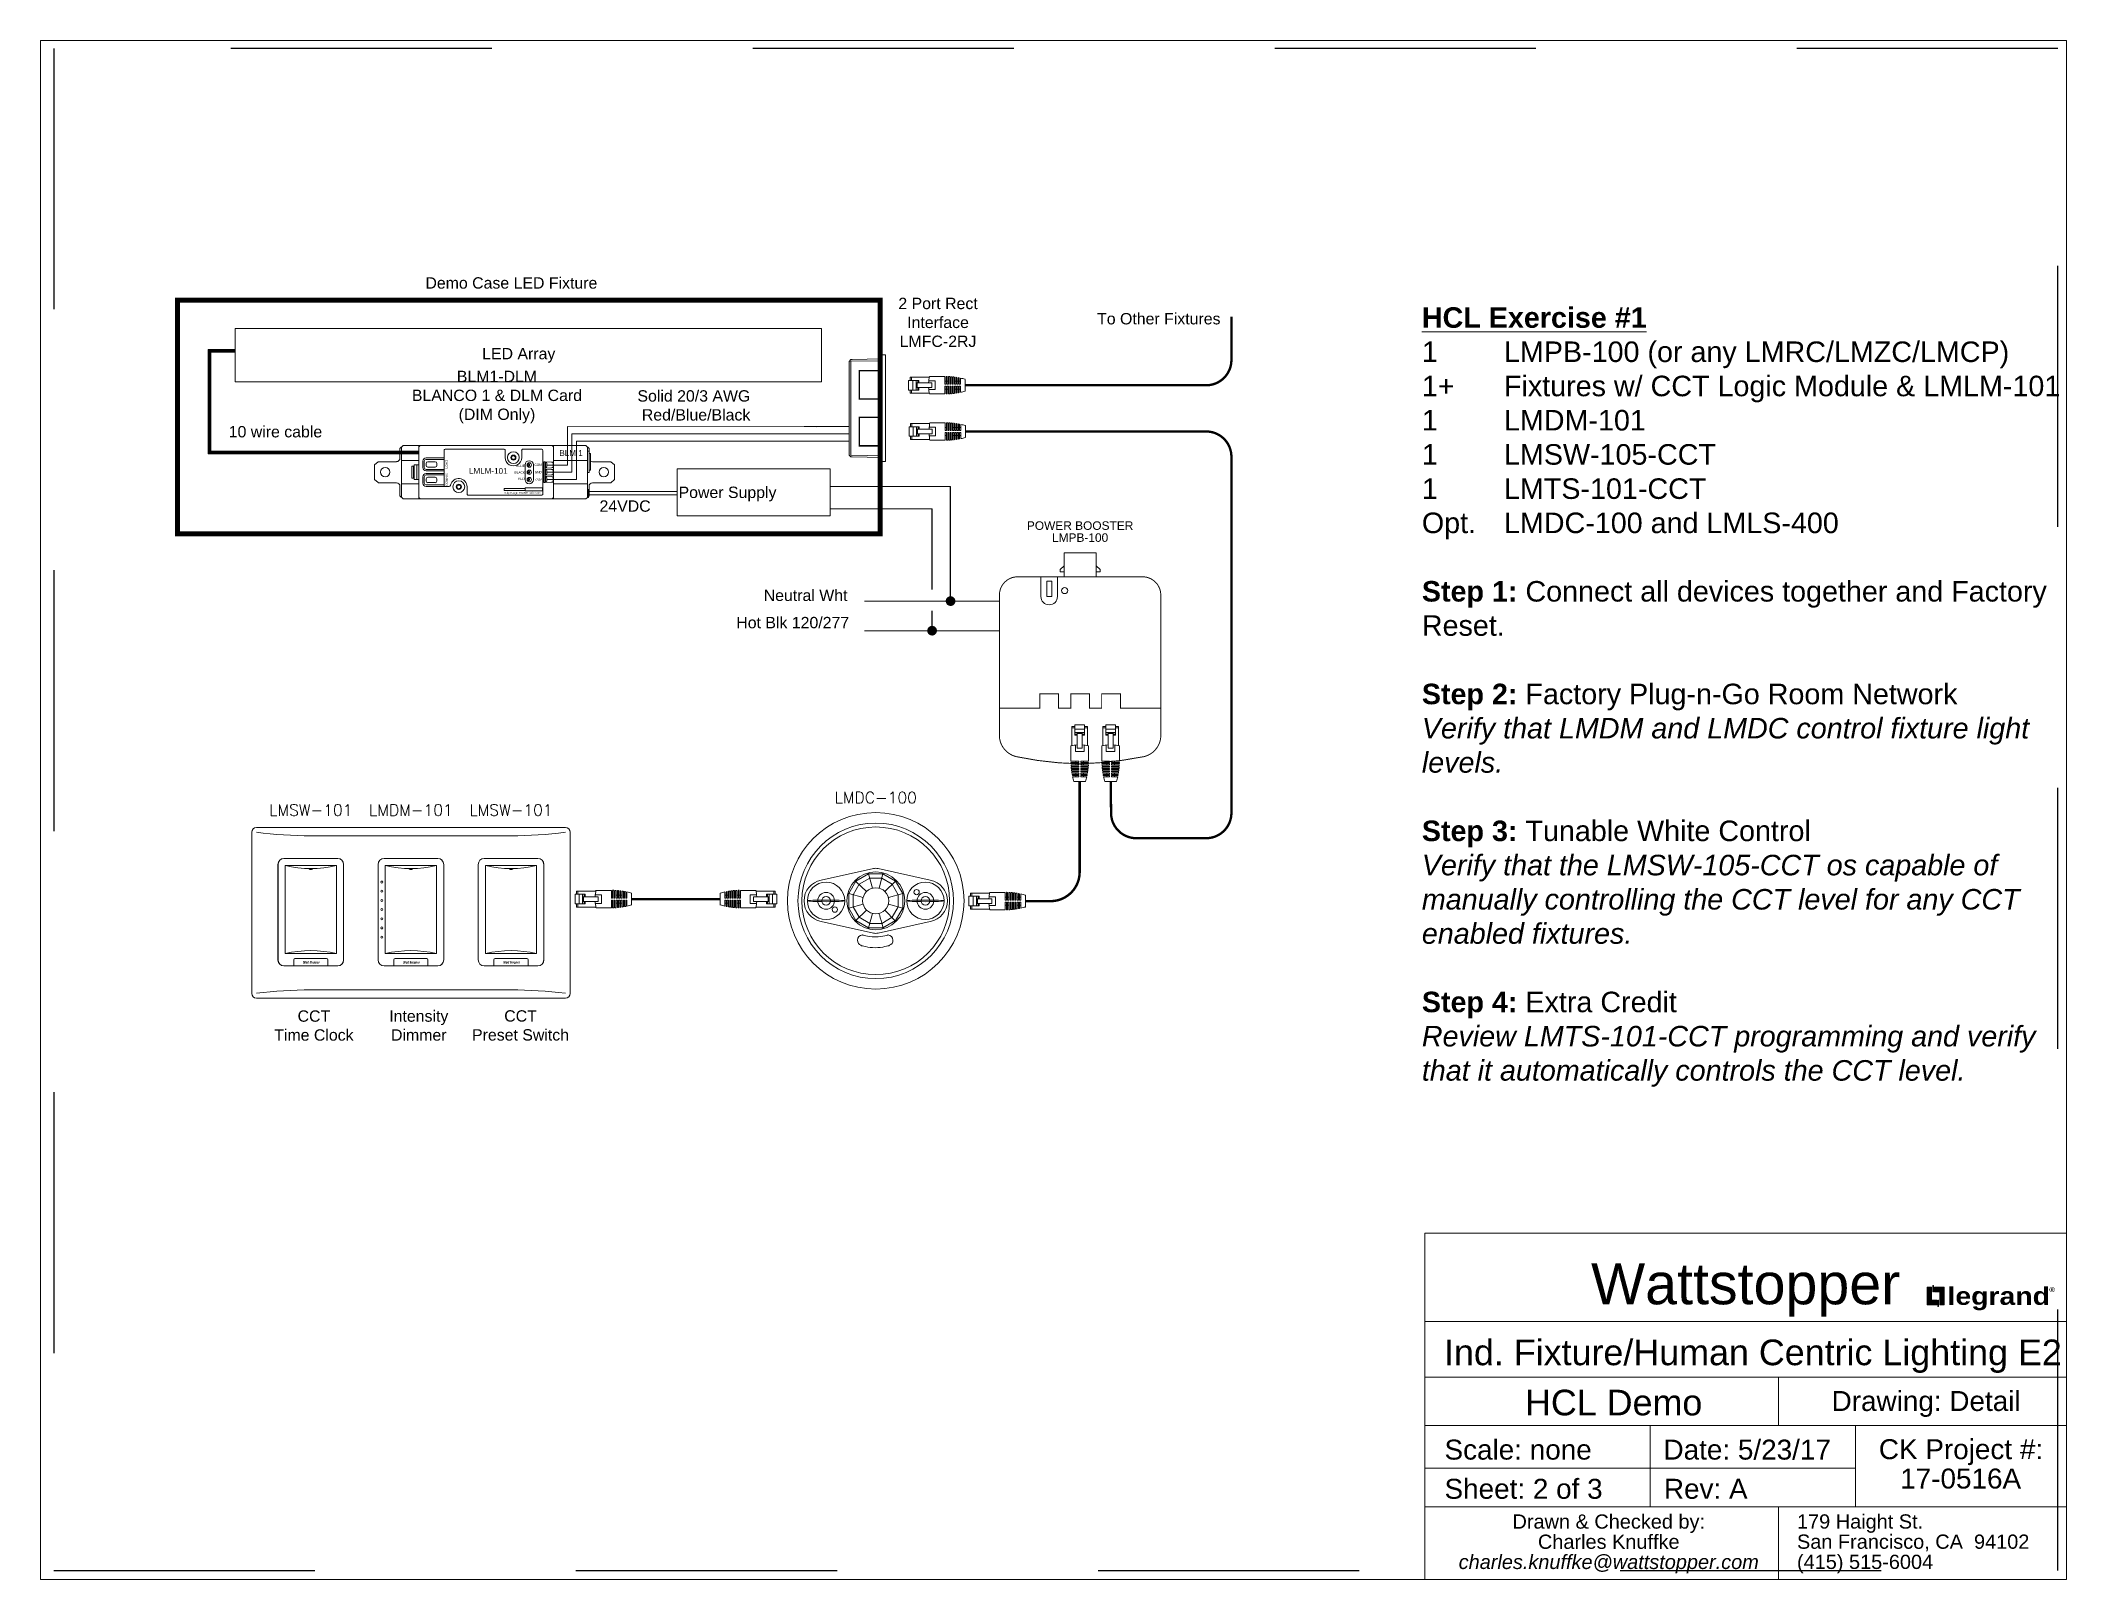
# Paper-space layout 'Ind. Fix & HCL E2' of a CAD drawing. Header units: inches. Extents: x 6.51 to 16.38, y 0.58 to 8.08.
# The model-space entities are those that its viewports show. They can reach past a viewport. Long polylines and large blocks are cut down to what shows.
import ezdxf
from ezdxf.enums import TextEntityAlignment as Align

# ---------------------------------------------------------------- set-up
doc = ezdxf.new("R2010")
doc.units = ezdxf.units.IN
doc.header["$MEASUREMENT"] = 0
doc.linetypes.add('Demo', pattern=[0.5, 0.25, -0.25])
doc.linetypes.add('SLD-Solid', pattern=[0])
doc.layers.get('0').update_dxf_attribs({"lineweight": 5})
doc.layers.add('PS Borders', color=40, linetype='Demo', lineweight=5, plot=False)
for name, color, linetype, lineweight in [('Title Block', 7, 'Continuous', 5), ('Viewport', 7, 'Continuous', 5), ('WS', 3, 'Continuous', 5), ('WS_DETAIL', 7, 'Continuous', 5), ('WS_LineVoltage', 1, 'Continuous', 5)]:
    doc.layers.add(name, color=color, linetype=linetype, lineweight=lineweight)
doc.styles.add('ARIAL', font='arial.ttf')
doc.styles.add('Legrand', font='ariblk.ttf', dxfattribs={"height": 0.1875})
doc.styles.add('ROMAND', font='romand.shx')
doc.styles.add('ROMANS', font='ROMANS.shx', dxfattribs={"height": 0.0625})

psp = doc.layouts.new('Ind. Fix & HCL E2')

# ---------------------------------------------------------------- texts
at = {"insert": (13.2377, 6.7803), "char_height": 0.1, "attachment_point": 1, "style": 'ARIAL'}
psp.add_mtext_dynamic_manual_height_columns('{\\fArial|b1|i0|c0|p34;\\LHCL Exercise #1}\\P1^ILMPB-100 (or any LMRC/LMZC/LMCP)\\P1+^IFixtures w/ CCT Logic Module & LMLM-101\\P1^ILMDM-101\\P1^ILMSW-105-CCT\\P1^ILMTS-101-CCT\\POpt.^ILMDC-100 and LMLS-400 {\\fArial|b1|i0|c0|p34;\\P}\\P{\\fArial|b1|i0|c0|p34;Step 1:} Connect all devices together and Factory Reset.\\P\\P{\\fArial|b1|i0|c0|p34;Step 2: }Factory Plug-n-Go Room Network\\P{\\fArial|b0|i1|c0|p34;Verify that LMDM and LMDC control fixture light levels.\\P\\fArial|b1|i0|c0|p34;\\PStep 3: }Tunable White Control^J{\\fArial|b0|i1|c0|p34;Verify that the LMSW-105-CCT os capable of manually controlling the CCT level for any CCT enabled fixtures.\\P}\\P{\\fArial|b1|i0|c0|p34;Step 4: }Extra Credit^J{\\fArial|b0|i1|c0|p34;Review LMTS-101-CCT programming and verify that it automatically controls the CCT level.}', width=3.088804, gutter_width=0.3125, heights=[4.0334], dxfattribs=at)

msp = doc.modelspace()

# ---------------------------------------------------------------- texts
at = {"linetype": 'Continuous', "style": 'ARIAL'}
for s, width, insert, char_height, attachment_point in [('Demo Case LED Fixture', 29.49829, (334.963, -19.655), 0.28125, 5), ('LED Array', 29.49829, (336.052, -21.446), 0.2812, 6), ('{\\fArial|b0|i0|c0|p34;24VDC}', 13.76485, (338.412, -25.182), 0.28125, 6), ('{\\fArial|b0|i0|c0|p34;Power Supply}', 13.76485, (341.528, -24.882), 0.28125, 6)]:
    msp.add_mtext_dynamic_manual_height_columns(s, width=width, gutter_width=15.875, heights=[0], dxfattribs=dict(at, insert=insert, char_height=char_height, attachment_point=attachment_point))
at = {"insert": (345.529, -20.02), "char_height": 0.28125, "width": 6.84503, "attachment_point": 2, "style": 'ARIAL'}
msp.add_mtext('2 Port Rect^JInterface\\PLMFC-2RJ', dxfattribs=at)
at = {"linetype": 'Continuous', "style": 'ARIAL'}
for s, insert, char_height, width, attachment_point in [('To Other Fixtures', (352.524, -20.541), 0.28125, 3.45916, 6), ('Solid 20/3 AWG\\PRed/Blue/Black', (340.88, -22.688), 0.28125, 3.45916, 6), ('10 wire cable', (330.278, -23.34), 0.28125, 3.45916, 6), ('Neutral Wht', (343.286, -27.393), 0.28125, 3.45916, 6), ('Hot Blk 120/277', (343.328, -28.068), 0.28125, 4.00063, 6), ('CCT\\PTime Clock', (330.073, -38.049), 0.2812, 3.45916, 5), ('Intensity\\PDimmer', (332.67, -38.049), 0.2812, 3.45916, 5), ('CCT\\PPreset Switch', (335.19, -38.046), 0.28125, 3.45916, 5)]:
    msp.add_mtext(s, dxfattribs=dict(at, insert=insert, char_height=char_height, width=width, attachment_point=attachment_point))

# ---------------------------------------------------------------- blocks, each defined once
blk = doc.blocks.new('Title_Knuffke')
h = blk.add_hatch(color=256)
h.dxf.hatch_style = 1
h.paths.add_polyline_path([(-0.6787, 1.3372), (-0.6317, 1.3372), (-0.6317, 1.3606), (-0.657, 1.3606), (-0.657, 1.4242), (-0.6787, 1.4242)])
h.paths.add_polyline_path([(-0.6228, 1.361), (-0.6259, 1.361), (-0.6259, 1.3301), (-0.6228, 1.3301)])
h.paths.add_polyline_path([(-0.6513, 1.4008), (-0.6481, 1.4008), (-0.6481, 1.4316), (-0.6513, 1.4316)])
h.paths.add_polyline_path([(-0.617, 1.4011), (-0.617, 1.3376), (-0.5953, 1.3376), (-0.5953, 1.4245), (-0.6424, 1.4245), (-0.6424, 1.4011)])
for points in [[(-0.657, 1.3606), (-0.6317, 1.3606), (-0.6317, 1.3372), (-0.6787, 1.3372), (-0.6787, 1.4242), (-0.657, 1.4242)], [(-0.6481, 1.4008), (-0.6513, 1.4008), (-0.6513, 1.4316), (-0.6481, 1.4316)], [(-0.617, 1.4011), (-0.6424, 1.4011), (-0.6424, 1.4245), (-0.5953, 1.4245), (-0.5953, 1.3376), (-0.617, 1.3376)], [(-0.6259, 1.361), (-0.6228, 1.361), (-0.6228, 1.3301), (-0.6259, 1.3301)]]:
    blk.add_lwpolyline(points, close=True)
at = {"layer": 'Title Block', "color": 7, "linetype": 'Continuous'}
for p, q in [((-3.125, 0), (-3.125, 1.6875)), ((-3.125, 1.6875), (0, 1.6875)), ((0, 1.6875), (0, 0)), ((-3.125, 1.257), (0, 1.257)), ((-3.125, 0.9861), (0, 0.9861)), ((-1.4028, 0.75), (-1.4028, 0.9861)), ((-3.125, 0.75), (0, 0.75)), ((-2.0278, 0.3542), (-2.0278, 0.75)), ((-1.0278, 0.3542), (-1.0278, 0.75)), ((-1.0278, 0.5417), (-3.125, 0.5417)), ((0, 0.3542), (-3.125, 0.3542)), ((-1.4028, 0), (-1.4028, 0.3542)), ((0, 0), (-3.125, 0))]:
    blk.add_line(p, q, dxfattribs=at)
at = {"style": 'Legrand'}
blk.add_text('legrand', height=0.08643, dxfattribs=at).set_placement((-0.5795, 1.381), align=Align.MIDDLE_LEFT)
blk.add_text('®', height=0.0235, dxfattribs=at).set_placement((-0.0839, 1.4002))
at = {"insert": (-1.5625, 1.4104), "char_height": 0.0375, "attachment_point": 5, "style": 'ARIAL'}
blk.add_mtext_dynamic_manual_height_columns('\\A2;{\\fArial|b0|i0|c0|p34;\\H5.3333x;Wattstopper}', width=0.688877, gutter_width=0.9375, heights=[0], dxfattribs=at)
at = {"layer": 'Title Block', "color": 7, "style": 'ARIAL'}
blk.add_text('CK Project #:', height=0.0972, dxfattribs=at).set_placement((-0.5139, 0.5861), align=Align.CENTER)
at = {"layer": 'Title Block', "color": 7, "char_height": 0.0694, "line_spacing_factor": 0.85, "style": 'ARIAL'}
for s, insert, width, attachment_point in [('Drawn & Checked by:\\PCharles Knuffke\\P{\\fArial|b0|i1|c0|p34;charles.knuffke@wattstopper.com}', (-2.2292, 0.317), 1.258431, 2), ('179 Haight St.\\PSan Francisco, CA  94102\\P(415) 515-6004', (-1.3124, 0.3173), 1.312364, 1)]:
    blk.add_mtext(s, dxfattribs=dict(at, insert=insert, width=width, attachment_point=attachment_point))
at = {"layer": 'Viewport', "style": 'ARIAL', "flags": 8}
for tag, height, p in [('SITE_NAME', 0.125, (-1.5271, 1.0438)), ('DRAWING_DEF', 0.125, (-2.2053, 0.7995)), ('DRAWING_TYPE', 0.0972, (-0.6836, 0.8208)), ('JOB#', 0.0972, (-0.5155, 0.443))]:
    blk.add_attdef(tag, text='', height=height, dxfattribs=at).set_placement(p, align=Align.CENTER)
for tag, p in [('SCALE', (-3.0291, 0.584)), ('DATE', (-1.9625, 0.584)), ('SHEET#', (-3.0291, 0.3931)), ('REVISION', (-1.9605, 0.3931))]:
    blk.add_attdef(tag, p, '', height=0.0972, dxfattribs=at)
blk = doc.blocks.new('*U78')
at = {"layer": 'WS_DETAIL', "lineweight": 18}
for points in [[(-1.44, -5.36), (-3.92, -3.92), (-5.36, -1.44), (-5.36, 1.43), (-3.92, 3.92), (-1.44, 5.36), (1.43, 5.36), (3.92, 3.92), (5.36, 1.43), (5.36, -1.44), (3.92, -3.92), (1.43, -5.36), (-1.44, -5.36)], [(-1.2, -4.47), (-3.27, -3.27), (-4.47, -1.2), (-4.47, 1.2), (-3.27, 3.27), (-1.2, 4.46), (1.2, 4.46), (3.27, 3.27), (4.46, 1.2), (4.46, -1.2), (3.27, -3.27), (1.2, -4.47), (-1.2, -4.47)], [(-1.44, 5.36), (-0.67, 2.5)], [(1.43, 5.36), (0.67, 2.5)], [(-2.5, 0.67), (-5.36, 1.43)], [(-3.97, 3.84), (-1.83, 1.83)], [(3.92, 3.92), (1.83, 1.83)], [(5.36, 1.43), (2.5, 0.67)], [(-2.5, -0.67), (-5.36, -1.44)], [(-1.83, -1.83), (-3.92, -3.92)], [(-0.67, -2.5), (-1.44, -5.36)], [(3.87, -3.95), (1.83, -1.84)], [(5.36, -1.44), (2.5, -0.67)]]:
    blk.add_lwpolyline(points, dxfattribs=at)
for points, knots in [([(17.49, 0), (17.49, -9.66), (9.66, -17.49), (0, -17.49), (-9.66, -17.49), (-17.49, -9.66), (-17.49, 0), (-17.49, 9.66), (-9.66, 17.49), (0, 17.49), (9.66, 17.49), (17.49, 9.66), (17.49, 0)], [0, 0, 0, 0, 1, 1, 1, 2, 2, 2, 3, 3, 3, 4, 4, 4, 4]), ([(15.41, 0), (15.41, -8.51), (8.51, -15.41), (0, -15.41), (-8.51, -15.41), (-15.41, -8.51), (-15.41, 0), (-15.41, 8.51), (-8.51, 15.41), (0, 15.41), (8.51, 15.41), (15.41, 8.51), (15.41, 0)], [0, 0, 0, 0, 1, 1, 1, 2, 2, 2, 3, 3, 3, 4, 4, 4, 4]), ([(14.63, 0), (14.63, -8.08), (8.08, -14.63), (0, -14.63), (-8.08, -14.63), (-14.63, -8.08), (-14.63, 0), (-14.63, 8.08), (-8.08, 14.63), (0, 14.63), (8.08, 14.63), (14.63, 8.08), (14.63, 0)], [0, 0, 0, 0, 1, 1, 1, 2, 2, 2, 3, 3, 3, 4, 4, 4, 4]), ([(-14.21, 0), (-14.21, 2.03), (-12.74, 3.73), (-10.81, 4.08), (-10.81, 4.08), (-0.46, 6.4), (-0.46, 6.4), (-0.33, 6.43), (-0.17, 6.45), (0, 6.45)], [0, 0, 0, 0, 1, 1, 1, 2, 2, 2, 3, 3, 3, 3]), ([(5.74, 0), (5.74, -3.17), (3.17, -5.74), (0, -5.74), (-3.17, -5.74), (-5.74, -3.17), (-5.74, 0), (-5.74, 3.17), (-3.17, 5.74), (0, 5.74), (3.17, 5.74), (5.74, 3.17), (5.74, 0)], [0, 0, 0, 0, 1, 1, 1, 2, 2, 2, 3, 3, 3, 4, 4, 4, 4]), ([(14.21, 0), (14.21, 2.03), (12.74, 3.73), (10.81, 4.08), (10.81, 4.08), (0.46, 6.4), (0.46, 6.4), (0.33, 6.43), (0.17, 6.45), (0, 6.45)], [0, 0, 0, 0, 1, 1, 1, 2, 2, 2, 3, 3, 3, 3]), ([(-6.13, 0), (-6.13, -2.05), (-7.79, -3.7), (-9.84, -3.7), (-11.88, -3.7), (-13.54, -2.05), (-13.54, 0), (-13.54, 2.04), (-11.88, 3.7), (-9.84, 3.7), (-7.79, 3.7), (-6.13, 2.04), (-6.13, 0)], [0, 0, 0, 0, 1, 1, 1, 2, 2, 2, 3, 3, 3, 4, 4, 4, 4]), ([(-6.13, 0), (-6.13, -2.05), (-7.79, -3.7), (-9.84, -3.7), (-11.88, -3.7), (-13.54, -2.05), (-13.54, 0), (-13.54, 2.04), (-11.88, 3.7), (-9.84, 3.7), (-7.79, 3.7), (-6.13, 2.04), (-6.13, 0)], [0, 0, 0, 0, 1, 1, 1, 2, 2, 2, 3, 3, 3, 4, 4, 4, 4]), ([(-6.14, 0), (-6.14, -0.09), (-7.79, -0.17), (-9.84, -0.17), (-11.88, -0.17), (-13.53, -0.09), (-13.53, 0), (-13.53, 0.09), (-11.88, 0.16), (-9.84, 0.16), (-7.79, 0.16), (-6.14, 0.09), (-6.14, 0)], [0, 0, 0, 0, 1, 1, 1, 2, 2, 2, 3, 3, 3, 4, 4, 4, 4]), ([(-6.14, 0), (-6.14, -0.09), (-7.79, -0.17), (-9.84, -0.17), (-11.88, -0.17), (-13.53, -0.09), (-13.53, 0), (-13.53, 0.09), (-11.88, 0.16), (-9.84, 0.16), (-7.79, 0.16), (-6.14, 0.09), (-6.14, 0)], [0, 0, 0, 0, 1, 1, 1, 2, 2, 2, 3, 3, 3, 4, 4, 4, 4]), ([(-8.18, 0), (-8.18, -0.91), (-8.92, -1.66), (-9.84, -1.66), (-10.75, -1.66), (-11.49, -0.91), (-11.49, 0), (-11.49, 0.91), (-10.75, 1.65), (-9.84, 1.65), (-8.92, 1.65), (-8.18, 0.91), (-8.18, 0)], [0, 0, 0, 0, 1, 1, 1, 2, 2, 2, 3, 3, 3, 4, 4, 4, 4]), ([(-8.18, 0), (-8.18, -0.91), (-8.92, -1.66), (-9.84, -1.66), (-10.75, -1.66), (-11.49, -0.91), (-11.49, 0), (-11.49, 0.91), (-10.75, 1.65), (-9.84, 1.65), (-8.92, 1.65), (-8.18, 0.91), (-8.18, 0)], [0, 0, 0, 0, 1, 1, 1, 2, 2, 2, 3, 3, 3, 4, 4, 4, 4]), ([(-8.97, 0), (-8.97, -0.48), (-9.36, -0.87), (-9.84, -0.87), (-10.32, -0.87), (-10.7, -0.48), (-10.7, 0), (-10.7, 0.48), (-10.32, 0.87), (-9.84, 0.87), (-9.36, 0.87), (-8.97, 0.48), (-8.97, 0)], [0, 0, 0, 0, 1, 1, 1, 2, 2, 2, 3, 3, 3, 4, 4, 4, 4]), ([(-8.97, 0), (-8.97, -0.48), (-9.36, -0.87), (-9.84, -0.87), (-10.32, -0.87), (-10.7, -0.48), (-10.7, 0), (-10.7, 0.48), (-10.32, 0.87), (-9.84, 0.87), (-9.36, 0.87), (-8.97, 0.48), (-8.97, 0)], [0, 0, 0, 0, 1, 1, 1, 2, 2, 2, 3, 3, 3, 4, 4, 4, 4]), ([(2.59, 0), (2.59, -1.43), (1.43, -2.59), (0, -2.59), (-1.43, -2.59), (-2.59, -1.43), (-2.59, 0), (-2.59, 1.43), (-1.43, 2.59), (0, 2.59), (1.43, 2.59), (2.59, 1.43), (2.59, 0)], [0, 0, 0, 0, 1, 1, 1, 2, 2, 2, 3, 3, 3, 4, 4, 4, 4]), ([(6.13, 0), (6.13, 2.04), (7.79, 3.7), (9.83, 3.7), (11.88, 3.7), (13.54, 2.04), (13.54, 0), (13.54, -2.05), (11.88, -3.7), (9.83, -3.7), (7.79, -3.7), (6.13, -2.05), (6.13, 0)], [0, 0, 0, 0, 1, 1, 1, 2, 2, 2, 3, 3, 3, 4, 4, 4, 4]), ([(6.14, 0), (6.14, 0.09), (7.79, 0.16), (9.83, 0.16), (11.88, 0.16), (13.53, 0.09), (13.53, 0), (13.53, -0.09), (11.88, -0.17), (9.83, -0.17), (7.79, -0.17), (6.14, -0.09), (6.14, 0)], [0, 0, 0, 0, 1, 1, 1, 2, 2, 2, 3, 3, 3, 4, 4, 4, 4]), ([(7.57, 1.73), (7.57, 2.02), (7.81, 2.25), (8.1, 2.25), (8.39, 2.25), (8.62, 2.02), (8.62, 1.73), (8.62, 1.44), (8.39, 1.2), (8.1, 1.2), (7.81, 1.2), (7.57, 1.44), (7.57, 1.73)], [0, 0, 0, 0, 1, 1, 1, 2, 2, 2, 3, 3, 3, 4, 4, 4, 4]), ([(8.18, 0), (8.18, 0.91), (8.92, 1.65), (9.83, 1.65), (10.75, 1.65), (11.49, 0.91), (11.49, 0), (11.49, -0.91), (10.75, -1.66), (9.83, -1.66), (8.92, -1.66), (8.18, -0.91), (8.18, 0)], [0, 0, 0, 0, 1, 1, 1, 2, 2, 2, 3, 3, 3, 4, 4, 4, 4]), ([(8.97, 0), (8.97, 0.48), (9.36, 0.87), (9.83, 0.87), (10.31, 0.87), (10.7, 0.48), (10.7, 0), (10.7, -0.48), (10.31, -0.87), (9.83, -0.87), (9.36, -0.87), (8.97, -0.48), (8.97, 0)], [0, 0, 0, 0, 1, 1, 1, 2, 2, 2, 3, 3, 3, 4, 4, 4, 4]), ([(-14.21, 0), (-14.21, -2.04), (-12.74, -3.73), (-10.81, -4.08), (-10.81, -4.08), (-0.46, -6.4), (-0.46, -6.4), (-0.33, -6.43), (-0.17, -6.45), (0, -6.45)], [0, 0, 0, 0, 1, 1, 1, 2, 2, 2, 3, 3, 3, 3]), ([(-7.57, -1.73), (-7.57, -2.02), (-7.81, -2.26), (-8.1, -2.26), (-8.39, -2.26), (-8.62, -2.02), (-8.62, -1.73), (-8.62, -1.44), (-8.39, -1.21), (-8.1, -1.21), (-7.81, -1.21), (-7.57, -1.44), (-7.57, -1.73)], [0, 0, 0, 0, 1, 1, 1, 2, 2, 2, 3, 3, 3, 4, 4, 4, 4]), ([(-7.57, -1.73), (-7.57, -2.02), (-7.81, -2.26), (-8.1, -2.26), (-8.39, -2.26), (-8.62, -2.02), (-8.62, -1.73), (-8.62, -1.44), (-8.39, -1.21), (-8.1, -1.21), (-7.81, -1.21), (-7.57, -1.44), (-7.57, -1.73)], [0, 0, 0, 0, 1, 1, 1, 2, 2, 2, 3, 3, 3, 4, 4, 4, 4]), ([(14.21, 0), (14.21, -2.04), (12.74, -3.73), (10.81, -4.08), (10.81, -4.08), (0.46, -6.4), (0.46, -6.4), (0.33, -6.43), (0.17, -6.45), (0, -6.45)], [0, 0, 0, 0, 1, 1, 1, 2, 2, 2, 3, 3, 3, 3]), ([(-0.1, -9.29), (1.27, -9.29), (2.67, -8.87), (2.67, -8.87), (2.67, -8.87), (2.76, -8.82), (2.76, -8.82), (3.14, -8.68), (3.41, -8.29), (3.41, -7.83), (3.41, -7.24), (2.98, -6.77), (2.44, -6.77), (2.44, -6.77), (2.15, -6.8), (1.77, -6.91), (1.39, -7.03), (0.63, -7.13), (0, -7.13), (0, -7.13), (-0.2, -7.13), (-0.2, -7.13), (-0.83, -7.13), (-1.59, -7.03), (-1.97, -6.91), (-2.35, -6.8), (-2.64, -6.77), (-2.64, -6.77), (-3.18, -6.77), (-3.61, -7.24), (-3.61, -7.83), (-3.61, -8.29), (-3.34, -8.68), (-2.96, -8.82), (-2.96, -8.82), (-2.87, -8.87), (-2.87, -8.87), (-2.87, -8.87), (-1.47, -9.29), (-0.1, -9.29)], [0, 0, 0, 0, 1, 1, 1, 2, 2, 2, 3, 3, 3, 4, 4, 4, 5, 5, 5, 6, 6, 6, 7, 7, 7, 8, 8, 8, 9, 9, 9, 10, 10, 10, 11, 11, 11, 12, 12, 12, 13, 13, 13, 13])]:
    blk.add_open_spline(points, degree=3, knots=knots, dxfattribs=at)
blk.add_open_spline([(1.43, -5.36), (1.43, -5.29), (0.67, -2.5), (0.67, -2.5)], degree=3, dxfattribs=at)
at = {"layer": 'WS_DETAIL', "insert": (0, 21.58), "char_height": 2.25, "width": 47.509, "attachment_point": 2, "style": 'ROMAND'}
blk.add_mtext('LMDC-100', dxfattribs=at)
blk = doc.blocks.new('*U280')
h = blk.add_hatch(color=256)
edge = h.paths.add_edge_path()
edge.add_spline(control_points=[(-1.17, 0.72), (-1.17, 0.67), (-1.18, 0.61), (-1.19, 0.54), (-1.19, 0.54), (-1.19, 0.54), (-1.19, 0.54), (-1.18, 0.56), (-1.18, 0.57), (-1.18, 0.58), (-1.16, 0.62), (-1.15, 0.66), (-1.14, 0.7), (-1.14, 0.7), (-1.05, 0.97), (-1.05, 0.97), (-1.05, 0.97), (-0.95, 0.97), (-0.95, 0.97), (-0.95, 0.97), (-1.14, 0.48), (-1.14, 0.48), (-1.14, 0.48), (-1.25, 0.48), (-1.25, 0.48), (-1.25, 0.48), (-1.25, 0.67), (-1.25, 0.67), (-1.25, 0.72), (-1.24, 0.78), (-1.23, 0.83), (-1.23, 0.83), (-1.24, 0.83), (-1.24, 0.83), (-1.25, 0.78), (-1.27, 0.72), (-1.29, 0.67), (-1.29, 0.67), (-1.36, 0.48), (-1.36, 0.48), (-1.36, 0.48), (-1.47, 0.48), (-1.47, 0.48), (-1.47, 0.48), (-1.46, 0.97), (-1.46, 0.97), (-1.46, 0.97), (-1.36, 0.97), (-1.36, 0.97), (-1.36, 0.97), (-1.38, 0.7), (-1.38, 0.7), (-1.38, 0.66), (-1.39, 0.62), (-1.39, 0.58), (-1.39, 0.57), (-1.39, 0.56), (-1.4, 0.54), (-1.4, 0.54), (-1.4, 0.54), (-1.4, 0.54), (-1.38, 0.61), (-1.36, 0.67), (-1.34, 0.72), (-1.34, 0.72), (-1.24, 0.97), (-1.24, 0.97), (-1.24, 0.97), (-1.17, 0.97), (-1.17, 0.97), (-1.17, 0.97), (-1.17, 0.72), (-1.17, 0.72)], knot_values=[0, 0, 0, 0, 1, 1, 1, 2, 2, 2, 3, 3, 3, 4, 4, 4, 5, 5, 5, 6, 6, 6, 7, 7, 7, 8, 8, 8, 9, 9, 9, 10, 10, 10, 11, 11, 11, 12, 12, 12, 13, 13, 13, 14, 14, 14, 15, 15, 15, 16, 16, 16, 17, 17, 17, 18, 18, 18, 19, 19, 19, 20, 20, 20, 21, 21, 21, 22, 22, 22, 23, 23, 23, 24, 24, 24, 24], degree=3, periodic=0)
h = blk.add_hatch(color=256)
edge = h.paths.add_edge_path()
edge.add_spline(control_points=[(-0.77, 0.48), (-0.77, 0.5), (-0.77, 0.52), (-0.76, 0.53), (-0.76, 0.53), (-0.72, 0.75), (-0.72, 0.75), (-0.71, 0.8), (-0.7, 0.85), (-0.82, 0.85), (-0.92, 0.85), (-0.95, 0.81), (-0.97, 0.74), (-0.97, 0.74), (-0.89, 0.74), (-0.89, 0.74), (-0.88, 0.77), (-0.87, 0.79), (-0.83, 0.79), (-0.81, 0.79), (-0.8, 0.79), (-0.8, 0.77), (-0.8, 0.74), (-0.81, 0.73), (-0.85, 0.71), (-0.92, 0.68), (-0.99, 0.67), (-1, 0.58), (-1.02, 0.51), (-1, 0.47), (-0.93, 0.47), (-0.9, 0.47), (-0.87, 0.49), (-0.85, 0.52), (-0.85, 0.52), (-0.84, 0.52), (-0.84, 0.52), (-0.85, 0.51), (-0.85, 0.49), (-0.85, 0.48), (-0.85, 0.48), (-0.77, 0.48), (-0.77, 0.48)], knot_values=[0, 0, 0, 0, 1, 1, 1, 2, 2, 2, 3, 3, 3, 4, 4, 4, 5, 5, 5, 6, 6, 6, 7, 7, 7, 8, 8, 8, 9, 9, 9, 10, 10, 10, 11, 11, 11, 12, 12, 12, 13, 13, 13, 14, 14, 14, 14], degree=3, periodic=0)
edge = h.paths.add_edge_path()
edge.add_spline(control_points=[(-0.83, 0.63), (-0.84, 0.6), (-0.84, 0.54), (-0.89, 0.54), (-0.92, 0.54), (-0.93, 0.56), (-0.92, 0.58), (-0.92, 0.6), (-0.91, 0.62), (-0.9, 0.63), (-0.87, 0.65), (-0.84, 0.66), (-0.82, 0.67), (-0.82, 0.67), (-0.83, 0.63), (-0.83, 0.63)], knot_values=[0, 0, 0, 0, 1, 1, 1, 2, 2, 2, 3, 3, 3, 4, 4, 4, 5, 5, 5, 5], degree=3, periodic=0)
h = blk.add_hatch(color=256)
edge = h.paths.add_edge_path()
edge.add_spline(control_points=[(-0.57, 0.48), (-0.62, 0.48), (-0.69, 0.47), (-0.68, 0.54), (-0.68, 0.54), (-0.63, 0.78), (-0.63, 0.78), (-0.63, 0.78), (-0.66, 0.78), (-0.66, 0.78), (-0.66, 0.78), (-0.65, 0.85), (-0.65, 0.85), (-0.65, 0.85), (-0.61, 0.85), (-0.61, 0.85), (-0.61, 0.85), (-0.59, 0.94), (-0.59, 0.94), (-0.59, 0.94), (-0.51, 0.94), (-0.51, 0.94), (-0.51, 0.94), (-0.53, 0.85), (-0.53, 0.85), (-0.53, 0.85), (-0.5, 0.85), (-0.5, 0.85), (-0.5, 0.85), (-0.51, 0.78), (-0.51, 0.78), (-0.51, 0.78), (-0.54, 0.78), (-0.54, 0.78), (-0.54, 0.78), (-0.59, 0.56), (-0.59, 0.56), (-0.59, 0.54), (-0.57, 0.55), (-0.56, 0.55), (-0.56, 0.55), (-0.57, 0.48), (-0.57, 0.48)], knot_values=[0, 0, 0, 0, 1, 1, 1, 2, 2, 2, 3, 3, 3, 4, 4, 4, 5, 5, 5, 6, 6, 6, 7, 7, 7, 8, 8, 8, 9, 9, 9, 10, 10, 10, 11, 11, 11, 12, 12, 12, 13, 13, 13, 14, 14, 14, 14], degree=3, periodic=0)
h = blk.add_hatch(color=256)
edge = h.paths.add_edge_path()
edge.add_spline(control_points=[(-0.4, 0.48), (-0.45, 0.48), (-0.52, 0.47), (-0.5, 0.54), (-0.5, 0.54), (-0.45, 0.78), (-0.45, 0.78), (-0.45, 0.78), (-0.49, 0.78), (-0.49, 0.78), (-0.49, 0.78), (-0.47, 0.85), (-0.47, 0.85), (-0.47, 0.85), (-0.44, 0.85), (-0.44, 0.85), (-0.44, 0.85), (-0.42, 0.94), (-0.42, 0.94), (-0.42, 0.94), (-0.33, 0.94), (-0.33, 0.94), (-0.33, 0.94), (-0.36, 0.85), (-0.36, 0.85), (-0.36, 0.85), (-0.32, 0.85), (-0.32, 0.85), (-0.32, 0.85), (-0.33, 0.78), (-0.33, 0.78), (-0.33, 0.78), (-0.37, 0.78), (-0.37, 0.78), (-0.37, 0.78), (-0.42, 0.56), (-0.42, 0.56), (-0.42, 0.54), (-0.39, 0.55), (-0.38, 0.55), (-0.38, 0.55), (-0.4, 0.48), (-0.4, 0.48)], knot_values=[0, 0, 0, 0, 1, 1, 1, 2, 2, 2, 3, 3, 3, 4, 4, 4, 5, 5, 5, 6, 6, 6, 7, 7, 7, 8, 8, 8, 9, 9, 9, 10, 10, 10, 11, 11, 11, 12, 12, 12, 13, 13, 13, 14, 14, 14, 14], degree=3, periodic=0)
h = blk.add_hatch(color=256)
edge = h.paths.add_edge_path()
edge.add_spline(control_points=[(0, 0.82), (0.01, 0.86), (0.02, 0.9), (-0.03, 0.9), (-0.06, 0.9), (-0.08, 0.89), (-0.09, 0.86), (-0.1, 0.82), (-0.08, 0.81), (-0.05, 0.79), (-0.03, 0.77), (0.02, 0.74), (0.04, 0.71), (0.06, 0.68), (0.07, 0.65), (0.06, 0.61), (0.04, 0.52), (-0.03, 0.47), (-0.12, 0.47), (-0.23, 0.47), (-0.25, 0.53), (-0.23, 0.62), (-0.23, 0.62), (-0.23, 0.65), (-0.23, 0.65), (-0.23, 0.65), (-0.14, 0.65), (-0.14, 0.65), (-0.14, 0.65), (-0.14, 0.63), (-0.14, 0.63), (-0.16, 0.58), (-0.15, 0.54), (-0.1, 0.54), (-0.07, 0.54), (-0.04, 0.56), (-0.04, 0.6), (-0.03, 0.63), (-0.04, 0.65), (-0.06, 0.66), (-0.1, 0.7), (-0.15, 0.73), (-0.18, 0.78), (-0.19, 0.8), (-0.19, 0.82), (-0.18, 0.85), (-0.17, 0.93), (-0.11, 0.98), (-0.02, 0.98), (0.13, 0.98), (0.1, 0.87), (0.09, 0.82), (0.09, 0.82), (0, 0.82), (0, 0.82)], knot_values=[0, 0, 0, 0, 1, 1, 1, 2, 2, 2, 3, 3, 3, 4, 4, 4, 5, 5, 5, 6, 6, 6, 7, 7, 7, 8, 8, 8, 9, 9, 9, 10, 10, 10, 11, 11, 11, 12, 12, 12, 13, 13, 13, 14, 14, 14, 15, 15, 15, 16, 16, 16, 17, 17, 17, 18, 18, 18, 18], degree=3, periodic=0)
h = blk.add_hatch(color=256)
edge = h.paths.add_edge_path(flags=16)
edge.add_spline(control_points=[(0.22, 0.48), (0.17, 0.48), (0.1, 0.47), (0.11, 0.54), (0.11, 0.54), (0.17, 0.78), (0.17, 0.78), (0.17, 0.78), (0.13, 0.78), (0.13, 0.78), (0.13, 0.78), (0.14, 0.85), (0.14, 0.85), (0.14, 0.85), (0.18, 0.85), (0.18, 0.85), (0.18, 0.85), (0.2, 0.94), (0.2, 0.94), (0.2, 0.94), (0.28, 0.94), (0.28, 0.94), (0.28, 0.94), (0.26, 0.85), (0.26, 0.85), (0.26, 0.85), (0.3, 0.85), (0.3, 0.85), (0.3, 0.85), (0.28, 0.78), (0.28, 0.78), (0.28, 0.78), (0.25, 0.78), (0.25, 0.78), (0.25, 0.78), (0.2, 0.56), (0.2, 0.56), (0.2, 0.54), (0.22, 0.55), (0.23, 0.55), (0.23, 0.55), (0.22, 0.48), (0.22, 0.48)], knot_values=[0, 0, 0, 0, 1, 1, 1, 2, 2, 2, 3, 3, 3, 4, 4, 4, 5, 5, 5, 6, 6, 6, 7, 7, 7, 8, 8, 8, 9, 9, 9, 10, 10, 10, 11, 11, 11, 12, 12, 12, 13, 13, 13, 14, 14, 14, 14], degree=3, periodic=0)
h = blk.add_hatch(color=256)
edge = h.paths.add_edge_path(flags=16)
edge.add_spline(control_points=[(0.39, 0.47), (0.5, 0.47), (0.53, 0.53), (0.56, 0.65), (0.58, 0.78), (0.6, 0.85), (0.47, 0.85), (0.35, 0.85), (0.33, 0.78), (0.3, 0.65), (0.28, 0.53), (0.28, 0.47), (0.39, 0.47)], knot_values=[0, 0, 0, 0, 1, 1, 1, 2, 2, 2, 3, 3, 3, 4, 4, 4, 4], degree=3, periodic=0)
edge = h.paths.add_edge_path(flags=16)
edge.add_spline(control_points=[(0.4, 0.72), (0.41, 0.76), (0.42, 0.79), (0.46, 0.79), (0.5, 0.79), (0.49, 0.76), (0.49, 0.72), (0.49, 0.72), (0.46, 0.6), (0.46, 0.6), (0.45, 0.56), (0.44, 0.54), (0.41, 0.54), (0.37, 0.54), (0.37, 0.56), (0.38, 0.6), (0.38, 0.6), (0.4, 0.72), (0.4, 0.72)], knot_values=[0, 0, 0, 0, 1, 1, 1, 2, 2, 2, 3, 3, 3, 4, 4, 4, 5, 5, 5, 6, 6, 6, 6], degree=3, periodic=0)
h = blk.add_hatch(color=256)
edge = h.paths.add_edge_path(flags=16)
edge.add_spline(control_points=[(0.75, 0.85), (0.75, 0.85), (0.66, 0.85), (0.66, 0.85), (0.66, 0.85), (0.56, 0.36), (0.56, 0.36), (0.56, 0.36), (0.64, 0.36), (0.64, 0.36), (0.64, 0.36), (0.67, 0.52), (0.67, 0.52), (0.67, 0.52), (0.68, 0.52), (0.68, 0.52), (0.69, 0.48), (0.71, 0.48), (0.74, 0.47), (0.81, 0.47), (0.84, 0.54), (0.85, 0.59), (0.85, 0.59), (0.88, 0.73), (0.88, 0.73), (0.9, 0.82), (0.88, 0.85), (0.82, 0.85), (0.79, 0.86), (0.76, 0.84), (0.74, 0.81), (0.74, 0.81), (0.74, 0.81), (0.74, 0.81), (0.74, 0.81), (0.75, 0.85), (0.75, 0.85)], knot_values=[0, 0, 0, 0, 1, 1, 1, 2, 2, 2, 3, 3, 3, 4, 4, 4, 5, 5, 5, 6, 6, 6, 7, 7, 7, 8, 8, 8, 9, 9, 9, 10, 10, 10, 11, 11, 11, 12, 12, 12, 12], degree=3, periodic=0)
edge = h.paths.add_edge_path(flags=16)
edge.add_spline(control_points=[(0.72, 0.71), (0.72, 0.74), (0.74, 0.79), (0.78, 0.79), (0.81, 0.79), (0.8, 0.76), (0.8, 0.72), (0.8, 0.72), (0.77, 0.6), (0.77, 0.6), (0.76, 0.57), (0.75, 0.54), (0.72, 0.54), (0.7, 0.54), (0.69, 0.56), (0.7, 0.6), (0.7, 0.6), (0.72, 0.71), (0.72, 0.71)], knot_values=[0, 0, 0, 0, 1, 1, 1, 2, 2, 2, 3, 3, 3, 4, 4, 4, 5, 5, 5, 6, 6, 6, 6], degree=3, periodic=0)
h = blk.add_hatch(color=256)
edge = h.paths.add_edge_path(flags=16)
edge.add_spline(control_points=[(1.06, 0.85), (1.06, 0.85), (0.98, 0.85), (0.98, 0.85), (0.98, 0.85), (0.88, 0.36), (0.88, 0.36), (0.88, 0.36), (0.96, 0.36), (0.96, 0.36), (0.96, 0.36), (0.99, 0.52), (0.99, 0.52), (0.99, 0.52), (0.99, 0.52), (0.99, 0.52), (1.01, 0.48), (1.03, 0.48), (1.06, 0.47), (1.13, 0.47), (1.16, 0.54), (1.17, 0.59), (1.17, 0.59), (1.2, 0.73), (1.2, 0.73), (1.22, 0.82), (1.19, 0.85), (1.14, 0.85), (1.11, 0.86), (1.08, 0.84), (1.06, 0.81), (1.06, 0.81), (1.06, 0.81), (1.06, 0.81), (1.06, 0.81), (1.06, 0.85), (1.06, 0.85)], knot_values=[0, 0, 0, 0, 1, 1, 1, 2, 2, 2, 3, 3, 3, 4, 4, 4, 5, 5, 5, 6, 6, 6, 7, 7, 7, 8, 8, 8, 9, 9, 9, 10, 10, 10, 11, 11, 11, 12, 12, 12, 12], degree=3, periodic=0)
edge = h.paths.add_edge_path(flags=16)
edge.add_spline(control_points=[(1.04, 0.71), (1.04, 0.74), (1.05, 0.79), (1.09, 0.79), (1.13, 0.79), (1.12, 0.76), (1.12, 0.72), (1.12, 0.72), (1.09, 0.6), (1.09, 0.6), (1.08, 0.57), (1.07, 0.54), (1.04, 0.54), (1.01, 0.54), (1, 0.56), (1.01, 0.6), (1.01, 0.6), (1.04, 0.71), (1.04, 0.71)], knot_values=[0, 0, 0, 0, 1, 1, 1, 2, 2, 2, 3, 3, 3, 4, 4, 4, 5, 5, 5, 6, 6, 6, 6], degree=3, periodic=0)
h = blk.add_hatch(color=256)
edge = h.paths.add_edge_path(flags=16)
edge.add_spline(control_points=[(1.25, 0.63), (1.22, 0.52), (1.25, 0.47), (1.35, 0.47), (1.43, 0.47), (1.48, 0.53), (1.49, 0.61), (1.49, 0.61), (1.41, 0.61), (1.41, 0.61), (1.4, 0.56), (1.39, 0.54), (1.36, 0.54), (1.33, 0.54), (1.31, 0.55), (1.32, 0.59), (1.32, 0.59), (1.34, 0.65), (1.34, 0.65), (1.34, 0.65), (1.5, 0.65), (1.5, 0.65), (1.5, 0.65), (1.51, 0.7), (1.51, 0.7), (1.53, 0.79), (1.53, 0.85), (1.42, 0.85), (1.34, 0.85), (1.28, 0.81), (1.27, 0.72), (1.27, 0.72), (1.25, 0.63), (1.25, 0.63)], knot_values=[0, 0, 0, 0, 1, 1, 1, 2, 2, 2, 3, 3, 3, 4, 4, 4, 5, 5, 5, 6, 6, 6, 7, 7, 7, 8, 8, 8, 9, 9, 9, 10, 10, 10, 11, 11, 11, 11], degree=3, periodic=0)
edge = h.paths.add_edge_path()
edge.add_spline(control_points=[(1.35, 0.71), (1.35, 0.71), (1.35, 0.73), (1.35, 0.73), (1.36, 0.76), (1.36, 0.79), (1.41, 0.79), (1.44, 0.79), (1.45, 0.78), (1.44, 0.74), (1.44, 0.74), (1.43, 0.71), (1.43, 0.71), (1.43, 0.71), (1.35, 0.71), (1.35, 0.71)], knot_values=[0, 0, 0, 0, 1, 1, 1, 2, 2, 2, 3, 3, 3, 4, 4, 4, 5, 5, 5, 5], degree=3, periodic=0)
h = blk.add_hatch(color=256)
edge = h.paths.add_edge_path()
edge.add_spline(control_points=[(1.68, 0.78), (1.68, 0.78), (1.68, 0.78), (1.68, 0.78), (1.7, 0.81), (1.71, 0.82), (1.73, 0.83), (1.76, 0.85), (1.77, 0.85), (1.78, 0.85), (1.78, 0.85), (1.76, 0.75), (1.76, 0.75), (1.72, 0.76), (1.68, 0.75), (1.67, 0.69), (1.67, 0.69), (1.62, 0.48), (1.62, 0.48), (1.62, 0.48), (1.54, 0.48), (1.54, 0.48), (1.54, 0.48), (1.62, 0.85), (1.62, 0.85), (1.62, 0.85), (1.7, 0.85), (1.7, 0.85), (1.7, 0.85), (1.68, 0.78), (1.68, 0.78)], knot_values=[0, 0, 0, 0, 1, 1, 1, 2, 2, 2, 3, 3, 3, 4, 4, 4, 5, 5, 5, 6, 6, 6, 7, 7, 7, 8, 8, 8, 9, 9, 9, 10, 10, 10, 10], degree=3, periodic=0)
for p, q in [((-6.5, 20.13), (-6.5, 1.18)), ((-5.32, 21.31), (5.32, 21.31)), ((6.5, 20.13), (6.5, 1.18)), ((-5.07, 2.44), (-5.07, 19.89)), ((-5.07, 19.89), (5.07, 19.89)), ((-0.33, 19.29), (-0.33, 19.19)), ((0.33, 19.29), (0.33, 19.19)), ((5.07, 19.89), (5.07, 2.44)), ((5.32, 0), (-5.32, 0)), ((5.07, 2.44), (-5.07, 2.44)), ((-3.38, 1.24), (-3.38, 0)), ((3.14, 1.48), (-3.14, 1.48)), ((3.38, 1.24), (3.38, 0))]:
    blk.add_line(p, q)
for centre in [(-5.78, 16.63), (-5.78, 14.81), (-5.78, 12.99), (-5.78, 11.16), (-5.78, 9.34), (-5.78, 7.52), (-5.78, 5.7)]:
    blk.add_circle(centre, 0.199)
for centre, radius, start, end in [((-5.32, 20.13), 1.18, 90, 180), ((5.32, 20.13), 1.18, 0, 90), ((0, 41.25), 21.96, 256.6482, 283.3518), ((0, 19.73), 0.639, 238.6629, 301.3371), ((-5.32, 1.18), 1.18, 180, 270), ((0, -18.92), 21.96, 76.6482, 103.3518), ((-3.14, 1.24), 0.239, 90, 180), ((3.14, 1.24), 0.239, 0, 90), ((5.32, 1.18), 1.18, 270, 0)]:
    blk.add_arc(centre, radius, start, end)
at = {"insert": (0, 32.02), "char_height": 2.25, "width": 40.9705, "attachment_point": 2, "style": 'ROMANS'}
blk.add_mtext('LMDM-101', dxfattribs=at)
blk = doc.blocks.new('LMPB-100')
for p, q in [((17.24, 55.87), (17.24, 49.54)), ((25.63, 55.87), (17.24, 55.87)), ((25.63, 55.87), (25.63, 49.54)), ((11.08, 49.54), (11.08, 44.33)), ((15.44, 44.33), (15.44, 49.54)), ((17.24, 52.47), (16.13, 51.45)), ((16.13, 51.45), (16.13, 50.87)), ((16.13, 50.87), (17.24, 50.87)), ((25.63, 52.47), (26.74, 51.45)), ((26.74, 50.87), (25.63, 50.87)), ((26.74, 51.45), (26.74, 50.87))]:
    blk.add_line(p, q)
at = {"linetype": 'Continuous', "const_width": 0.25}
blk.add_lwpolyline([(21.43, 0.12, -0.048346), (4.62, 2.01, -0.329956), (0.12, 7.27), (0.12, 44.72, -0.414214), (4.95, 49.54), (37.92, 49.54, -0.414214), (42.74, 44.72), (42.74, 37.2), (42.74, 22.66), (42.74, 7.27, -0.329956), (38.25, 2.01, -0.0415), (21.43, 0.12, -0.024292)], format="xyb", dxfattribs=at)
blk.add_lwpolyline([(12.6, 44.33), (13.92, 44.33), (13.92, 48.35), (12.6, 48.35)], close=True)
at = {"const_width": 0.25}
blk.add_lwpolyline([(0.12, 14.84), (10.78, 14.84), (10.78, 18.64), (15.74, 18.64), (15.74, 14.84), (18.95, 14.84), (18.95, 18.64), (23.91, 18.64), (23.91, 14.84), (27.13, 14.84), (27.13, 18.64), (32.09, 18.64), (32.09, 14.84), (42.74, 14.84)], dxfattribs=at)
blk.add_circle((17.35, 45.9), 0.82)
blk.add_arc((13.26, 44.33), 2.18, 180, 0)
at = {"char_height": 2.25, "width": 40.9705, "attachment_point": 2, "style": 'ARIAL'}
for s, insert in [('POWER BOOSTER', (21.43, 64.19)), ('LMPB-100', (21.43, 61.02))]:
    blk.add_mtext(s, dxfattribs=dict(at, insert=insert))
blk = doc.blocks.new('WallPlate3Gang')
for p, q in [((-31.55, 0.96), (-31.55, 32.88)), ((-30.59, 33.84), (-9.07, 33.84)), ((19.83, 32.2), (-19.83, 32.2)), ((-10.76, 33.84), (10.76, 33.84)), ((9.07, 33.84), (30.59, 33.84)), ((31.55, 32.88), (31.55, 0.96)), ((-26.32, 26.52), (-26.32, 7.57)), ((-25.14, 27.7), (-14.51, 27.7)), ((-13.33, 26.52), (-13.33, 7.57)), ((-6.5, 26.52), (-6.5, 7.57)), ((-5.32, 27.7), (5.32, 27.7)), ((6.5, 26.52), (6.5, 7.57)), ((13.33, 26.52), (13.33, 7.57)), ((14.51, 27.7), (25.14, 27.7)), ((26.32, 26.52), (26.32, 7.57)), ((-14.51, 6.39), (-25.14, 6.39)), ((5.32, 6.39), (-5.32, 6.39)), ((25.14, 6.39), (14.51, 6.39)), ((-30.59, 0), (-9.07, 0)), ((19.83, 1.64), (-19.83, 1.64)), ((-10.76, 0), (10.76, 0)), ((9.07, 0), (30.59, 0))]:
    blk.add_line(p, q)
for centre, radius, start, end in [((-30.59, 32.88), 0.96, 90, 180), ((-19.83, 117.54), 85.35, 262.7571, 270), ((19.83, 117.54), 85.35, 270, 277.2429), ((30.59, 32.88), 0.96, 0, 90), ((-25.14, 26.52), 1.18, 90, 180), ((-14.51, 26.52), 1.18, 0, 90), ((-5.32, 26.52), 1.18, 90, 180), ((5.32, 26.52), 1.18, 0, 90), ((14.51, 26.52), 1.18, 90, 180), ((25.14, 26.52), 1.18, 0, 90), ((-25.14, 7.57), 1.18, 180, 270), ((-14.51, 7.57), 1.18, 270, 0), ((-5.32, 7.57), 1.18, 180, 270), ((5.32, 7.57), 1.18, 270, 0), ((14.51, 7.57), 1.18, 180, 270), ((25.14, 7.57), 1.18, 270, 0), ((-30.59, 0.96), 0.96, 180, 270), ((-19.83, -83.7), 85.35, 90, 97.2429), ((19.83, -83.7), 85.35, 82.7571, 90), ((30.59, 0.96), 0.96, 270, 0)]:
    blk.add_arc(centre, radius, start, end)
blk = doc.blocks.new('*U144')
blk.add_blockref('WallPlate3Gang', (19.83, 0))
blk = doc.blocks.new('*U281')
h = blk.add_hatch(color=256)
edge = h.paths.add_edge_path()
edge.add_spline(control_points=[(-1.17, 0.72), (-1.17, 0.67), (-1.18, 0.61), (-1.19, 0.54), (-1.19, 0.54), (-1.19, 0.54), (-1.19, 0.54), (-1.18, 0.56), (-1.18, 0.57), (-1.18, 0.58), (-1.16, 0.62), (-1.15, 0.66), (-1.14, 0.7), (-1.14, 0.7), (-1.05, 0.97), (-1.05, 0.97), (-1.05, 0.97), (-0.95, 0.97), (-0.95, 0.97), (-0.95, 0.97), (-1.14, 0.48), (-1.14, 0.48), (-1.14, 0.48), (-1.25, 0.48), (-1.25, 0.48), (-1.25, 0.48), (-1.25, 0.67), (-1.25, 0.67), (-1.25, 0.72), (-1.24, 0.78), (-1.23, 0.83), (-1.23, 0.83), (-1.24, 0.83), (-1.24, 0.83), (-1.25, 0.78), (-1.27, 0.72), (-1.29, 0.67), (-1.29, 0.67), (-1.36, 0.48), (-1.36, 0.48), (-1.36, 0.48), (-1.47, 0.48), (-1.47, 0.48), (-1.47, 0.48), (-1.46, 0.97), (-1.46, 0.97), (-1.46, 0.97), (-1.36, 0.97), (-1.36, 0.97), (-1.36, 0.97), (-1.38, 0.7), (-1.38, 0.7), (-1.38, 0.66), (-1.39, 0.62), (-1.39, 0.58), (-1.39, 0.57), (-1.39, 0.56), (-1.4, 0.54), (-1.4, 0.54), (-1.4, 0.54), (-1.4, 0.54), (-1.38, 0.61), (-1.36, 0.67), (-1.34, 0.72), (-1.34, 0.72), (-1.24, 0.97), (-1.24, 0.97), (-1.24, 0.97), (-1.17, 0.97), (-1.17, 0.97), (-1.17, 0.97), (-1.17, 0.72), (-1.17, 0.72)], knot_values=[0, 0, 0, 0, 1, 1, 1, 2, 2, 2, 3, 3, 3, 4, 4, 4, 5, 5, 5, 6, 6, 6, 7, 7, 7, 8, 8, 8, 9, 9, 9, 10, 10, 10, 11, 11, 11, 12, 12, 12, 13, 13, 13, 14, 14, 14, 15, 15, 15, 16, 16, 16, 17, 17, 17, 18, 18, 18, 19, 19, 19, 20, 20, 20, 21, 21, 21, 22, 22, 22, 23, 23, 23, 24, 24, 24, 24], degree=3, periodic=0)
h = blk.add_hatch(color=256)
edge = h.paths.add_edge_path()
edge.add_spline(control_points=[(-0.77, 0.48), (-0.77, 0.5), (-0.77, 0.52), (-0.76, 0.53), (-0.76, 0.53), (-0.72, 0.75), (-0.72, 0.75), (-0.71, 0.8), (-0.7, 0.85), (-0.82, 0.85), (-0.92, 0.85), (-0.95, 0.81), (-0.97, 0.74), (-0.97, 0.74), (-0.89, 0.74), (-0.89, 0.74), (-0.88, 0.77), (-0.87, 0.79), (-0.83, 0.79), (-0.81, 0.79), (-0.8, 0.79), (-0.8, 0.77), (-0.8, 0.74), (-0.81, 0.73), (-0.85, 0.71), (-0.92, 0.68), (-0.99, 0.67), (-1, 0.58), (-1.02, 0.51), (-1, 0.47), (-0.93, 0.47), (-0.9, 0.47), (-0.87, 0.49), (-0.85, 0.52), (-0.85, 0.52), (-0.84, 0.52), (-0.84, 0.52), (-0.85, 0.51), (-0.85, 0.49), (-0.85, 0.48), (-0.85, 0.48), (-0.77, 0.48), (-0.77, 0.48)], knot_values=[0, 0, 0, 0, 1, 1, 1, 2, 2, 2, 3, 3, 3, 4, 4, 4, 5, 5, 5, 6, 6, 6, 7, 7, 7, 8, 8, 8, 9, 9, 9, 10, 10, 10, 11, 11, 11, 12, 12, 12, 13, 13, 13, 14, 14, 14, 14], degree=3, periodic=0)
edge = h.paths.add_edge_path()
edge.add_spline(control_points=[(-0.83, 0.63), (-0.84, 0.6), (-0.84, 0.54), (-0.89, 0.54), (-0.92, 0.54), (-0.93, 0.56), (-0.92, 0.58), (-0.92, 0.6), (-0.91, 0.62), (-0.9, 0.63), (-0.87, 0.65), (-0.84, 0.66), (-0.82, 0.67), (-0.82, 0.67), (-0.83, 0.63), (-0.83, 0.63)], knot_values=[0, 0, 0, 0, 1, 1, 1, 2, 2, 2, 3, 3, 3, 4, 4, 4, 5, 5, 5, 5], degree=3, periodic=0)
h = blk.add_hatch(color=256)
edge = h.paths.add_edge_path()
edge.add_spline(control_points=[(-0.57, 0.48), (-0.62, 0.48), (-0.69, 0.47), (-0.68, 0.54), (-0.68, 0.54), (-0.63, 0.78), (-0.63, 0.78), (-0.63, 0.78), (-0.66, 0.78), (-0.66, 0.78), (-0.66, 0.78), (-0.65, 0.85), (-0.65, 0.85), (-0.65, 0.85), (-0.61, 0.85), (-0.61, 0.85), (-0.61, 0.85), (-0.59, 0.94), (-0.59, 0.94), (-0.59, 0.94), (-0.51, 0.94), (-0.51, 0.94), (-0.51, 0.94), (-0.53, 0.85), (-0.53, 0.85), (-0.53, 0.85), (-0.5, 0.85), (-0.5, 0.85), (-0.5, 0.85), (-0.51, 0.78), (-0.51, 0.78), (-0.51, 0.78), (-0.54, 0.78), (-0.54, 0.78), (-0.54, 0.78), (-0.59, 0.56), (-0.59, 0.56), (-0.59, 0.54), (-0.57, 0.55), (-0.56, 0.55), (-0.56, 0.55), (-0.57, 0.48), (-0.57, 0.48)], knot_values=[0, 0, 0, 0, 1, 1, 1, 2, 2, 2, 3, 3, 3, 4, 4, 4, 5, 5, 5, 6, 6, 6, 7, 7, 7, 8, 8, 8, 9, 9, 9, 10, 10, 10, 11, 11, 11, 12, 12, 12, 13, 13, 13, 14, 14, 14, 14], degree=3, periodic=0)
h = blk.add_hatch(color=256)
edge = h.paths.add_edge_path()
edge.add_spline(control_points=[(-0.4, 0.48), (-0.45, 0.48), (-0.52, 0.47), (-0.5, 0.54), (-0.5, 0.54), (-0.45, 0.78), (-0.45, 0.78), (-0.45, 0.78), (-0.49, 0.78), (-0.49, 0.78), (-0.49, 0.78), (-0.47, 0.85), (-0.47, 0.85), (-0.47, 0.85), (-0.44, 0.85), (-0.44, 0.85), (-0.44, 0.85), (-0.42, 0.94), (-0.42, 0.94), (-0.42, 0.94), (-0.33, 0.94), (-0.33, 0.94), (-0.33, 0.94), (-0.36, 0.85), (-0.36, 0.85), (-0.36, 0.85), (-0.32, 0.85), (-0.32, 0.85), (-0.32, 0.85), (-0.33, 0.78), (-0.33, 0.78), (-0.33, 0.78), (-0.37, 0.78), (-0.37, 0.78), (-0.37, 0.78), (-0.42, 0.56), (-0.42, 0.56), (-0.42, 0.54), (-0.39, 0.55), (-0.38, 0.55), (-0.38, 0.55), (-0.4, 0.48), (-0.4, 0.48)], knot_values=[0, 0, 0, 0, 1, 1, 1, 2, 2, 2, 3, 3, 3, 4, 4, 4, 5, 5, 5, 6, 6, 6, 7, 7, 7, 8, 8, 8, 9, 9, 9, 10, 10, 10, 11, 11, 11, 12, 12, 12, 13, 13, 13, 14, 14, 14, 14], degree=3, periodic=0)
h = blk.add_hatch(color=256)
edge = h.paths.add_edge_path()
edge.add_spline(control_points=[(0, 0.82), (0.01, 0.86), (0.02, 0.9), (-0.03, 0.9), (-0.06, 0.9), (-0.08, 0.89), (-0.09, 0.86), (-0.1, 0.82), (-0.08, 0.81), (-0.05, 0.79), (-0.03, 0.77), (0.02, 0.74), (0.04, 0.71), (0.06, 0.68), (0.07, 0.65), (0.06, 0.61), (0.04, 0.52), (-0.03, 0.47), (-0.12, 0.47), (-0.23, 0.47), (-0.25, 0.53), (-0.23, 0.62), (-0.23, 0.62), (-0.23, 0.65), (-0.23, 0.65), (-0.23, 0.65), (-0.14, 0.65), (-0.14, 0.65), (-0.14, 0.65), (-0.14, 0.63), (-0.14, 0.63), (-0.16, 0.58), (-0.15, 0.54), (-0.1, 0.54), (-0.07, 0.54), (-0.04, 0.56), (-0.04, 0.6), (-0.03, 0.63), (-0.04, 0.65), (-0.06, 0.66), (-0.1, 0.7), (-0.15, 0.73), (-0.18, 0.78), (-0.19, 0.8), (-0.19, 0.82), (-0.18, 0.85), (-0.17, 0.93), (-0.11, 0.98), (-0.02, 0.98), (0.13, 0.98), (0.1, 0.87), (0.09, 0.82), (0.09, 0.82), (0, 0.82), (0, 0.82)], knot_values=[0, 0, 0, 0, 1, 1, 1, 2, 2, 2, 3, 3, 3, 4, 4, 4, 5, 5, 5, 6, 6, 6, 7, 7, 7, 8, 8, 8, 9, 9, 9, 10, 10, 10, 11, 11, 11, 12, 12, 12, 13, 13, 13, 14, 14, 14, 15, 15, 15, 16, 16, 16, 17, 17, 17, 18, 18, 18, 18], degree=3, periodic=0)
h = blk.add_hatch(color=256)
edge = h.paths.add_edge_path(flags=16)
edge.add_spline(control_points=[(0.22, 0.48), (0.17, 0.48), (0.1, 0.47), (0.11, 0.54), (0.11, 0.54), (0.17, 0.78), (0.17, 0.78), (0.17, 0.78), (0.13, 0.78), (0.13, 0.78), (0.13, 0.78), (0.14, 0.85), (0.14, 0.85), (0.14, 0.85), (0.18, 0.85), (0.18, 0.85), (0.18, 0.85), (0.2, 0.94), (0.2, 0.94), (0.2, 0.94), (0.28, 0.94), (0.28, 0.94), (0.28, 0.94), (0.26, 0.85), (0.26, 0.85), (0.26, 0.85), (0.3, 0.85), (0.3, 0.85), (0.3, 0.85), (0.28, 0.78), (0.28, 0.78), (0.28, 0.78), (0.25, 0.78), (0.25, 0.78), (0.25, 0.78), (0.2, 0.56), (0.2, 0.56), (0.2, 0.54), (0.22, 0.55), (0.23, 0.55), (0.23, 0.55), (0.22, 0.48), (0.22, 0.48)], knot_values=[0, 0, 0, 0, 1, 1, 1, 2, 2, 2, 3, 3, 3, 4, 4, 4, 5, 5, 5, 6, 6, 6, 7, 7, 7, 8, 8, 8, 9, 9, 9, 10, 10, 10, 11, 11, 11, 12, 12, 12, 13, 13, 13, 14, 14, 14, 14], degree=3, periodic=0)
h = blk.add_hatch(color=256)
edge = h.paths.add_edge_path(flags=16)
edge.add_spline(control_points=[(0.39, 0.47), (0.5, 0.47), (0.53, 0.53), (0.56, 0.65), (0.58, 0.78), (0.6, 0.85), (0.47, 0.85), (0.35, 0.85), (0.33, 0.78), (0.3, 0.65), (0.28, 0.53), (0.28, 0.47), (0.39, 0.47)], knot_values=[0, 0, 0, 0, 1, 1, 1, 2, 2, 2, 3, 3, 3, 4, 4, 4, 4], degree=3, periodic=0)
edge = h.paths.add_edge_path(flags=16)
edge.add_spline(control_points=[(0.4, 0.72), (0.41, 0.76), (0.42, 0.79), (0.46, 0.79), (0.5, 0.79), (0.49, 0.76), (0.49, 0.72), (0.49, 0.72), (0.46, 0.6), (0.46, 0.6), (0.45, 0.56), (0.44, 0.54), (0.41, 0.54), (0.37, 0.54), (0.37, 0.56), (0.38, 0.6), (0.38, 0.6), (0.4, 0.72), (0.4, 0.72)], knot_values=[0, 0, 0, 0, 1, 1, 1, 2, 2, 2, 3, 3, 3, 4, 4, 4, 5, 5, 5, 6, 6, 6, 6], degree=3, periodic=0)
h = blk.add_hatch(color=256)
edge = h.paths.add_edge_path(flags=16)
edge.add_spline(control_points=[(0.75, 0.85), (0.75, 0.85), (0.66, 0.85), (0.66, 0.85), (0.66, 0.85), (0.56, 0.36), (0.56, 0.36), (0.56, 0.36), (0.64, 0.36), (0.64, 0.36), (0.64, 0.36), (0.67, 0.52), (0.67, 0.52), (0.67, 0.52), (0.68, 0.52), (0.68, 0.52), (0.69, 0.48), (0.71, 0.48), (0.74, 0.47), (0.81, 0.47), (0.84, 0.54), (0.85, 0.59), (0.85, 0.59), (0.88, 0.73), (0.88, 0.73), (0.9, 0.82), (0.88, 0.85), (0.82, 0.85), (0.79, 0.86), (0.76, 0.84), (0.74, 0.81), (0.74, 0.81), (0.74, 0.81), (0.74, 0.81), (0.74, 0.81), (0.75, 0.85), (0.75, 0.85)], knot_values=[0, 0, 0, 0, 1, 1, 1, 2, 2, 2, 3, 3, 3, 4, 4, 4, 5, 5, 5, 6, 6, 6, 7, 7, 7, 8, 8, 8, 9, 9, 9, 10, 10, 10, 11, 11, 11, 12, 12, 12, 12], degree=3, periodic=0)
edge = h.paths.add_edge_path(flags=16)
edge.add_spline(control_points=[(0.72, 0.71), (0.72, 0.74), (0.74, 0.79), (0.78, 0.79), (0.81, 0.79), (0.8, 0.76), (0.8, 0.72), (0.8, 0.72), (0.77, 0.6), (0.77, 0.6), (0.76, 0.57), (0.75, 0.54), (0.72, 0.54), (0.7, 0.54), (0.69, 0.56), (0.7, 0.6), (0.7, 0.6), (0.72, 0.71), (0.72, 0.71)], knot_values=[0, 0, 0, 0, 1, 1, 1, 2, 2, 2, 3, 3, 3, 4, 4, 4, 5, 5, 5, 6, 6, 6, 6], degree=3, periodic=0)
h = blk.add_hatch(color=256)
edge = h.paths.add_edge_path(flags=16)
edge.add_spline(control_points=[(1.06, 0.85), (1.06, 0.85), (0.98, 0.85), (0.98, 0.85), (0.98, 0.85), (0.88, 0.36), (0.88, 0.36), (0.88, 0.36), (0.96, 0.36), (0.96, 0.36), (0.96, 0.36), (0.99, 0.52), (0.99, 0.52), (0.99, 0.52), (0.99, 0.52), (0.99, 0.52), (1.01, 0.48), (1.03, 0.48), (1.06, 0.47), (1.13, 0.47), (1.16, 0.54), (1.17, 0.59), (1.17, 0.59), (1.2, 0.73), (1.2, 0.73), (1.22, 0.82), (1.19, 0.85), (1.14, 0.85), (1.11, 0.86), (1.08, 0.84), (1.06, 0.81), (1.06, 0.81), (1.06, 0.81), (1.06, 0.81), (1.06, 0.81), (1.06, 0.85), (1.06, 0.85)], knot_values=[0, 0, 0, 0, 1, 1, 1, 2, 2, 2, 3, 3, 3, 4, 4, 4, 5, 5, 5, 6, 6, 6, 7, 7, 7, 8, 8, 8, 9, 9, 9, 10, 10, 10, 11, 11, 11, 12, 12, 12, 12], degree=3, periodic=0)
edge = h.paths.add_edge_path(flags=16)
edge.add_spline(control_points=[(1.04, 0.71), (1.04, 0.74), (1.05, 0.79), (1.09, 0.79), (1.13, 0.79), (1.12, 0.76), (1.12, 0.72), (1.12, 0.72), (1.09, 0.6), (1.09, 0.6), (1.08, 0.57), (1.07, 0.54), (1.04, 0.54), (1.01, 0.54), (1, 0.56), (1.01, 0.6), (1.01, 0.6), (1.04, 0.71), (1.04, 0.71)], knot_values=[0, 0, 0, 0, 1, 1, 1, 2, 2, 2, 3, 3, 3, 4, 4, 4, 5, 5, 5, 6, 6, 6, 6], degree=3, periodic=0)
h = blk.add_hatch(color=256)
edge = h.paths.add_edge_path(flags=16)
edge.add_spline(control_points=[(1.25, 0.63), (1.22, 0.52), (1.25, 0.47), (1.35, 0.47), (1.43, 0.47), (1.48, 0.53), (1.49, 0.61), (1.49, 0.61), (1.41, 0.61), (1.41, 0.61), (1.4, 0.56), (1.39, 0.54), (1.36, 0.54), (1.33, 0.54), (1.31, 0.55), (1.32, 0.59), (1.32, 0.59), (1.34, 0.65), (1.34, 0.65), (1.34, 0.65), (1.5, 0.65), (1.5, 0.65), (1.5, 0.65), (1.51, 0.7), (1.51, 0.7), (1.53, 0.79), (1.53, 0.85), (1.42, 0.85), (1.34, 0.85), (1.28, 0.81), (1.27, 0.72), (1.27, 0.72), (1.25, 0.63), (1.25, 0.63)], knot_values=[0, 0, 0, 0, 1, 1, 1, 2, 2, 2, 3, 3, 3, 4, 4, 4, 5, 5, 5, 6, 6, 6, 7, 7, 7, 8, 8, 8, 9, 9, 9, 10, 10, 10, 11, 11, 11, 11], degree=3, periodic=0)
edge = h.paths.add_edge_path()
edge.add_spline(control_points=[(1.35, 0.71), (1.35, 0.71), (1.35, 0.73), (1.35, 0.73), (1.36, 0.76), (1.36, 0.79), (1.41, 0.79), (1.44, 0.79), (1.45, 0.78), (1.44, 0.74), (1.44, 0.74), (1.43, 0.71), (1.43, 0.71), (1.43, 0.71), (1.35, 0.71), (1.35, 0.71)], knot_values=[0, 0, 0, 0, 1, 1, 1, 2, 2, 2, 3, 3, 3, 4, 4, 4, 5, 5, 5, 5], degree=3, periodic=0)
h = blk.add_hatch(color=256)
edge = h.paths.add_edge_path()
edge.add_spline(control_points=[(1.68, 0.78), (1.68, 0.78), (1.68, 0.78), (1.68, 0.78), (1.7, 0.81), (1.71, 0.82), (1.73, 0.83), (1.76, 0.85), (1.77, 0.85), (1.78, 0.85), (1.78, 0.85), (1.76, 0.75), (1.76, 0.75), (1.72, 0.76), (1.68, 0.75), (1.67, 0.69), (1.67, 0.69), (1.62, 0.48), (1.62, 0.48), (1.62, 0.48), (1.54, 0.48), (1.54, 0.48), (1.54, 0.48), (1.62, 0.85), (1.62, 0.85), (1.62, 0.85), (1.7, 0.85), (1.7, 0.85), (1.7, 0.85), (1.68, 0.78), (1.68, 0.78)], knot_values=[0, 0, 0, 0, 1, 1, 1, 2, 2, 2, 3, 3, 3, 4, 4, 4, 5, 5, 5, 6, 6, 6, 7, 7, 7, 8, 8, 8, 9, 9, 9, 10, 10, 10, 10], degree=3, periodic=0)
for p, q in [((-6.5, 20.13), (-6.5, 1.18)), ((-5.32, 21.31), (5.32, 21.31)), ((6.5, 20.13), (6.5, 1.18)), ((-5.07, 2.44), (-5.07, 19.89)), ((-5.07, 19.89), (5.07, 19.89)), ((-0.33, 19.29), (-0.33, 19.19)), ((0.33, 19.29), (0.33, 19.19)), ((5.07, 19.89), (5.07, 2.44)), ((5.32, 0), (-5.32, 0)), ((5.07, 2.44), (-5.07, 2.44)), ((-3.38, 1.24), (-3.38, 0)), ((3.14, 1.48), (-3.14, 1.48)), ((3.38, 1.24), (3.38, 0))]:
    blk.add_line(p, q)
for centre, radius, start, end in [((-5.32, 20.13), 1.18, 90, 180), ((5.32, 20.13), 1.18, 0, 90), ((0, 41.25), 21.96, 256.6482, 283.3518), ((0, 19.73), 0.639, 238.6629, 301.3371), ((-5.32, 1.18), 1.18, 180, 270), ((0, -18.92), 21.96, 76.6482, 103.3518), ((-3.14, 1.24), 0.239, 90, 180), ((3.14, 1.24), 0.239, 0, 90), ((5.32, 1.18), 1.18, 270, 0)]:
    blk.add_arc(centre, radius, start, end)
at = {"insert": (0, 32.02), "char_height": 2.25, "width": 40.9705, "attachment_point": 2, "style": 'ROMANS'}
blk.add_mtext('LMSW-101', dxfattribs=at)
blk = doc.blocks.new('A$C756910A1')
at = {"layer": 'WS_DETAIL'}
for p, q in [((0.15, 6.6), (0.15, 10.17)), ((0.15, 10.17), (0.73, 10.17)), ((0.73, 9.92), (0.15, 9.92)), ((0.73, 10.43), (0.73, 8.56)), ((0.73, 10.43), (2.51, 10.43)), ((2.51, 9.66), (0.73, 9.66)), ((2.51, 9.06), (0.73, 9.06)), ((0.73, 8.74), (1.17, 8.74)), ((0.73, 8.56), (1.17, 8.56)), ((1.17, 6.17), (1.17, 9.06)), ((1.17, 8.85), (2.06, 8.85)), ((2.06, 6.17), (2.06, 9.06)), ((2.06, 8.74), (2.51, 8.74)), ((2.51, 8.56), (2.06, 8.56)), ((2.51, 10.43), (2.51, 8.56)), ((3.08, 10.17), (2.51, 10.17)), ((3.08, 9.92), (2.51, 9.92)), ((3.08, 6.6), (3.08, 10.17)), ((0, 6.56), (0, 3.73)), ((0.81, 6.7), (0.81, 5.55)), ((0.81, 5.55), (2.42, 5.55)), ((1.17, 6.17), (2.06, 6.17)), ((2.42, 6.7), (2.42, 5.55)), ((3.23, 6.56), (3.23, 3.73)), ((0, 3.73), (1.43, 3.73)), ((0, 3.51), (1.43, 3.51)), ((0.01, 3.29), (1.43, 3.29)), ((0.02, 3.06), (1.43, 3.06)), ((0.03, 2.84), (1.43, 2.84)), ((0.05, 2.62), (1.43, 2.62)), ((0.07, 2.4), (1.43, 2.4)), ((0.09, 2.18), (1.43, 2.18)), ((0.12, 1.96), (1.43, 1.96)), ((0.15, 1.74), (1.43, 1.74)), ((0.18, 1.52), (1.43, 1.52)), ((0.22, 1.3), (1.43, 1.3)), ((0.26, 1.08), (1.43, 1.08)), ((0.31, 0.86), (1.43, 0.86)), ((0.89, 3.73), (0.89, 3.51)), ((0.89, 3.29), (0.89, 3.06)), ((0.89, 2.84), (0.89, 2.62)), ((0.89, 2.4), (0.89, 2.18)), ((0.89, 1.96), (0.89, 1.74)), ((0.89, 1.52), (0.89, 1.3)), ((0.89, 1.08), (0.89, 0.86)), ((1.43, 3.51), (1.43, 3.73)), ((1.43, 3.06), (1.43, 3.29)), ((1.43, 2.62), (1.43, 2.84)), ((1.43, 2.18), (1.43, 2.4)), ((1.43, 1.74), (1.43, 1.96)), ((1.43, 1.3), (1.43, 1.52)), ((1.43, 0.86), (1.43, 1.08)), ((1.8, 3.73), (3.23, 3.73)), ((1.8, 3.51), (1.8, 3.73)), ((1.8, 3.51), (3.23, 3.51)), ((1.8, 3.29), (3.23, 3.29)), ((1.8, 3.06), (1.8, 3.29)), ((1.8, 3.06), (3.22, 3.06)), ((1.8, 2.84), (3.2, 2.84)), ((1.8, 2.62), (1.8, 2.84)), ((1.8, 2.62), (3.19, 2.62)), ((1.8, 2.4), (3.17, 2.4)), ((1.8, 2.18), (1.8, 2.4)), ((1.8, 2.18), (3.14, 2.18)), ((1.8, 1.96), (3.12, 1.96)), ((1.8, 1.74), (1.8, 1.96)), ((1.8, 1.74), (3.09, 1.74)), ((1.8, 1.52), (3.05, 1.52)), ((1.8, 1.3), (1.8, 1.52)), ((1.8, 1.3), (3.01, 1.3)), ((1.8, 1.08), (2.97, 1.08)), ((1.8, 0.86), (1.8, 1.08)), ((1.8, 0.86), (2.92, 0.86)), ((2.34, 3.73), (2.34, 3.51)), ((2.34, 3.29), (2.34, 3.06)), ((2.34, 2.84), (2.34, 2.62)), ((2.34, 2.4), (2.34, 2.18)), ((2.34, 1.96), (2.34, 1.74)), ((2.34, 1.52), (2.34, 1.3)), ((2.34, 1.08), (2.34, 0.86)), ((2.69, 0), (0.52, 0))]:
    blk.add_line(p, q, dxfattribs=at)
for centre, radius, start, end in [((1.62, -0.58), 7.33, 93.502, 102.7411), ((1.62, -0.58), 7.33, 77.2589, 86.498), ((13.49, 3.73), 13.49, 180.937, 181.8742), ((13.49, 3.73), 13.49, 182.8119, 183.7504), ((13.49, 3.73), 13.49, 184.6899, 185.6307), ((13.49, 3.73), 13.49, 186.573, 187.5171), ((13.49, 3.73), 13.49, 188.4632, 189.4117), ((13.49, 3.73), 13.49, 190.3627, 191.3167), ((13.49, 3.73), 13.49, 192.2739, 196.0379), ((-10.25, 3.73), 13.49, 343.9621, 347.7261), ((-10.25, 3.73), 13.49, 348.6833, 349.6373), ((-10.25, 3.73), 13.49, 350.5883, 351.5368), ((-10.25, 3.73), 13.49, 352.4829, 353.427), ((-10.25, 3.73), 13.49, 354.3693, 355.3101), ((-10.25, 3.73), 13.49, 356.2496, 357.1881), ((-10.25, 3.73), 13.49, 358.1258, 359.063)]:
    blk.add_arc(centre, radius, start, end, dxfattribs=at)
blk = doc.blocks.new('RJ45')
at = {"layer": 'WS_DETAIL', "xscale": 1.117448685388325, "yscale": 1.117448685388325, "zscale": 1.117448685388325}
blk.add_blockref('A$C756910A1', (59.47, 150.68), dxfattribs=at)
blk = doc.blocks.new('*U282')
for p, q in [((-17.07, 9.97), (-16.43, 10.61)), ((-17.07, 8.11), (-17.07, 9.97)), ((-16.75, 0.32), (-16.75, 10.29)), ((-16.43, 10.61), (-13.08, 10.61)), ((-11.9, 8.12), (-8.3, 8.12)), ((-8.3, 2.49), (-8.3, 9.61)), ((-8.03, 9.88), (3.51, 9.88)), ((3.78, 9.61), (3.79, 8.21)), ((7.05, 9.61), (7.05, 8.2)), ((7.32, 9.88), (10.96, 9.88)), ((11.23, 9.61), (11.23, 1.01)), ((19.75, 10.61), (13.09, 10.61)), ((20.39, 9.97), (19.75, 10.61)), ((20.07, 0.32), (20.07, 10.29)), ((20.39, 9.45), (20.39, 9.97)), ((-22.11, 6.73), (-21.4, 7.39)), ((-22.11, 6.73), (-22.11, 3.88)), ((-21.4, 7.39), (-17.78, 7.39)), ((-16.75, 7.63), (-13.35, 7.63)), ((-14.36, 6.39), (-14.26, 6.39)), ((-14.36, 4.23), (-14.26, 4.23)), ((-13.74, 6.75), (-13.74, 3.86)), ((-12.55, 7.47), (-12.55, 6.21)), ((-12.55, 4.41), (-12.55, 3.14)), ((-12.26, 7.47), (-12.26, 6.21)), ((-12.26, 4.41), (-12.26, 3.14)), ((-11.9, 7.83), (-8.3, 7.83)), ((-11.9, 7.02), (-11.9, 6.66)), ((-11.9, 5.85), (-8.3, 5.85)), ((-11.9, 5.56), (-8.3, 5.56)), ((-11.9, 5.06), (-8.3, 5.06)), ((-11.9, 4.77), (-8.3, 4.77)), ((-11.54, 7.38), (-10.09, 7.38)), ((-11.54, 6.3), (-10.09, 6.3)), ((-11.54, 4.32), (-10.09, 4.32)), ((-9.73, 7.02), (-9.73, 6.67)), ((7.72, 6.75), (7.72, 3.82)), ((9.38, 6.75), (9.38, 3.82)), ((20.07, 7.63), (13.35, 7.63)), ((24.73, 7.39), (21.11, 7.39)), ((25.44, 6.73), (24.73, 7.39)), ((25.44, 6.73), (25.44, 3.88)), ((-22.11, 3.88), (-21.4, 3.23)), ((-21.4, 3.22), (-17.78, 3.22)), ((-17.07, 2.5), (-17.07, 0.64)), ((-17.07, 0.64), (-16.43, 0)), ((-16.75, 2.97), (-13.35, 2.97)), ((-16.43, 0), (-13.08, 0)), ((-11.9, 3.95), (-11.9, 3.59)), ((-11.9, 2.78), (-8.3, 2.78)), ((-11.9, 2.49), (-8.3, 2.49)), ((-11.54, 3.23), (-10.09, 3.23)), ((-9.73, 3.95), (-9.73, 3.6)), ((-8.3, 2.49), (-7.29, 2.49)), ((-3.78, 1), (-3.78, 2.42)), ((10.96, 0.74), (-3.51, 0.74)), ((19.75, 0), (13.08, 0)), ((20.07, 2.97), (13.35, 2.97)), ((20.07, 0.32), (19.75, 0)), ((20.39, 0.64), (20.26, 0.5)), ((20.39, 2.5), (20.39, 0.64)), ((24.73, 3.21), (21.11, 3.21)), ((25.44, 3.88), (24.73, 3.22))]:
    blk.add_line(p, q)
at = {"linetype": 'SLD-Solid', "lineweight": 15}
for p, q in [((-13.35, 10.34), (-13.08, 10.61)), ((13.08, 10.61), (13.35, 10.34)), ((13.35, 10.34), (13.08, 10.61)), ((-14.26, 6.75), (-13.35, 6.75)), ((-14.26, 3.86), (-14.26, 6.75)), ((8.16, 6.91), (8.4, 6.78)), ((8.4, 6.68), (8.16, 6.55)), ((8.16, 5.47), (8.4, 5.33)), ((8.4, 5.24), (8.16, 5.11)), ((8.16, 4.02), (8.4, 3.89)), ((8.49, 6.94), (8.27, 7.06)), ((8.27, 6.4), (8.49, 6.52)), ((8.49, 5.5), (8.27, 5.62)), ((8.27, 4.96), (8.49, 5.08)), ((8.49, 4.06), (8.27, 4.17)), ((11.41, 3.23), (11.41, 7.38)), ((11.71, 7.38), (11.41, 7.38)), ((11.71, 7.38), (11.71, 3.23)), ((11.71, 7.38), (12.98, 7.31)), ((12.98, 6.19), (11.71, 6.13)), ((11.71, 5.93), (12.98, 5.86)), ((12.98, 4.75), (11.71, 4.69)), ((11.71, 4.49), (12.98, 4.42)), ((13.29, 6.74), (13.29, 6.77)), ((13.29, 5.32), (13.29, 5.29)), ((-13.35, 3.86), (-14.26, 3.86)), ((-13.08, 0), (-13.35, 0.27)), ((8.4, 3.8), (8.16, 3.67)), ((8.27, 3.51), (8.49, 3.63)), ((11.71, 3.23), (11.41, 3.23)), ((11.71, 3.23), (11.72, 3.24)), ((12.98, 3.31), (11.72, 3.24)), ((11.72, 3.24), (11.72, 3.24)), ((13.35, 0.27), (13.08, 0)), ((13.08, 0), (13.35, 0.27)), ((13.29, 3.88), (13.29, 3.85))]:
    blk.add_line(p, q, dxfattribs=at)
at = {"linetype": 'SLD-Solid'}
for p, q in [((3.59, 2.1), (7.72, 2.1)), ((3.59, 1.7), (3.59, 2.1)), ((7.72, 1.7), (3.59, 1.7)), ((7.72, 1.6), (7.72, 2.19)), ((7.72, 2.19), (11.15, 2.19)), ((11.15, 1.6), (7.72, 1.6)), ((11.15, 2.19), (11.15, 1.6))]:
    blk.add_line(p, q, dxfattribs=at)
for points in [[(-13.35, 0), (-13.35, 10.61)], [(-13.35, 10.61), (13.35, 10.61)], [(-13.35, 0), (-13.35, 10.61)], [(-13.35, 0.27), (-13.35, 10.34)], [(-13.08, 10.61), (13.08, 10.61)], [(13.35, 0), (13.35, 10.61)], [(13.35, 0), (13.35, 10.61)], [(13.35, 10.34), (13.35, 0.27)], [(13.35, 10.34), (13.35, 0.27)], [(13.35, 0.27), (13.35, 10.34)], [(13.35, 10.34), (13.35, 0.27)], [(13.35, 0), (-13.35, 0)], [(13.08, 0), (-13.08, 0)]]:
    blk.add_lwpolyline(points)
for points in [[(20.44, 5.27), (20.07, 5.27), (20.07, 9.45), (20.44, 9.45)], [(20.71, 5.69), (20.44, 5.69), (20.44, 9.04), (20.71, 9.04)], [(-14.71, 6.49), (-14.36, 6.49), (-14.36, 4.13), (-14.71, 4.13)], [(20.07, 1.86), (20.26, 1.86), (20.26, 0.32), (20.07, 0.32)]]:
    blk.add_lwpolyline(points, close=True)
for centre, radius in [((5.41, 8.2), 1.17), ((5.41, 8.2), 0.502), ((-19.98, 5.32), 0.913), ((8.55, 6.73), 0.433), ((8.55, 5.29), 0.433), ((8.55, 3.84), 0.433), ((23.31, 5.32), 0.913), ((-5.41, 2.42), 1.17), ((-5.41, 2.42), 0.514)]:
    blk.add_circle(centre, radius)
for centre, radius, start, end in [((-17.78, 8.11), 0.715, 270, 0), ((-11.9, 7.47), 0.65, 90, 180), ((-8.03, 9.61), 0.271, 89.999, 180.0004), ((3.51, 9.61), 0.267, 359.3821, 90.8852), ((5.42, 8.2), 1.63, 179.7756, 359.7756), ((7.31, 9.61), 0.267, 89.3821, 180.8852), ((10.96, 9.61), 0.267, 359.3821, 90.8852), ((-11.9, 6.21), 0.65, 180, 270), ((-11.9, 4.41), 0.65, 90, 180), ((-11.9, 7.47), 0.361, 90, 180), ((-11.9, 6.21), 0.361, 180, 270), ((-11.9, 4.41), 0.361, 90, 180), ((-11.54, 7.02), 0.361, 90, 180), ((-11.54, 6.66), 0.361, 180, 270), ((-11.54, 3.95), 0.361, 90, 180), ((-10.09, 7.02), 0.361, 360, 90), ((-10.09, 6.66), 0.361, 270, 0), ((-10.09, 3.95), 0.361, 360, 90), ((-5.42, 2.42), 1.64, 359.8812, 168.0437), ((8.55, 6.75), 0.831, 0, 180), ((8.37, 6.73), 0.242, 298.6939, 61.3061), ((8.37, 5.29), 0.242, 298.6939, 61.3061), ((8.37, 3.84), 0.242, 298.6939, 61.3061), ((21.11, 8.1), 0.715, 236.4766, 270), ((-17.78, 2.5), 0.715, 360, 90), ((-11.9, 3.14), 0.65, 180, 270), ((-11.9, 3.14), 0.361, 180, 270), ((-11.54, 3.59), 0.361, 180, 270), ((-10.09, 3.59), 0.361, 270, 0), ((-7.29, 2.76), 0.27, 269.9364, 0), ((-3.51, 1), 0.267, 179.3821, 270.8852), ((8.55, 3.82), 0.831, 180, 0), ((10.96, 1), 0.267, 269.3821, 0.8852), ((21.11, 2.5), 0.715, 90, 180)]:
    blk.add_arc(centre, radius, start, end)
at = {"linetype": 'SLD-Solid', "lineweight": 15}
for centre, radius, start, end in [((5.08, 8.09), 0.0883, 125.4175, 268.3656), ((4.92, 8.31), 0.177, 305.4175, 28.3656), ((5.16, 8.43), 0.0883, 65.4175, 208.3656), ((5.27, 8.68), 0.177, 245.4175, 328.3656), ((5.49, 8.54), 0.0883, 5.4175, 148.3656), ((5.76, 8.56), 0.177, 185.4175, 268.3656), ((5.9, 8.08), 0.177, 125.4175, 208.3656), ((5.75, 8.3), 0.0883, 305.4175, 88.3656), ((5.07, 7.83), 0.177, 5.4175, 88.3656), ((5.33, 7.85), 0.0883, 185.4175, 328.3656), ((5.56, 7.71), 0.177, 65.4175, 148.3656), ((5.67, 7.96), 0.0883, 245.4175, 28.3656), ((8.37, 6.73), 0.0541, 298.694, 61.306), ((8.37, 5.29), 0.0541, 298.694, 61.306), ((-5.75, 2.33), 0.0883, 122.6204, 265.5685), ((-5.9, 2.56), 0.177, 302.6204, 25.5685), ((-5.78, 2.07), 0.177, 2.6204, 85.5685), ((-5.66, 2.67), 0.0883, 62.6204, 205.5685), ((-5.54, 2.91), 0.177, 242.6204, 325.5685), ((-5.51, 2.08), 0.0883, 182.6204, 325.5685), ((-5.29, 1.93), 0.177, 62.6204, 145.5685), ((-5.32, 2.76), 0.0883, 2.6204, 145.5685), ((-5.05, 2.77), 0.177, 182.6204, 265.5685), ((-5.17, 2.17), 0.0883, 242.6204, 25.5685), ((-4.93, 2.28), 0.177, 122.6204, 205.5685), ((-5.07, 2.51), 0.0883, 302.6204, 85.5685), ((8.37, 3.84), 0.0541, 298.694, 61.306)]:
    blk.add_arc(centre, radius, start, end, dxfattribs=at)
for centre, major_axis, ratio, start_param, end_param in [((11.92, 6.75), (0, 0.541), 0.267949, 4.712389, 7.853982), ((11.92, 6.75), (0, 0.541), 0.267949, 1.570796, 4.712389), ((11.92, 5.31), (0, 0.541), 0.267949, 4.712389, 7.853982), ((11.92, 5.31), (0, 0.541), 0.267949, 1.570796, 4.712389), ((11.92, 3.86), (0, 0.541), 0.267949, 4.712389, 7.853982), ((12.95, 6.77), (0.555, 0), 0.97561, 1.150549, 1.518436), ((12.95, 6.74), (0.555, 0), 0.97561, 4.764749, 5.132636), ((12.95, 5.32), (0.555, 0), 0.97561, 1.150549, 1.518436), ((12.95, 5.29), (0.555, 0), 0.97561, 4.764749, 5.132636), ((12.95, 3.88), (0.555, 0), 0.97561, 1.150549, 1.518436), ((13.26, 6.77), (0, 0.541), 0.052408, 4.712389, 5.266662), ((13.26, 6.74), (0, 0.541), 0.052408, 4.158116, 4.712389), ((13.26, 5.32), (0, 0.541), 0.052408, 4.712389, 5.266662), ((13.26, 5.29), (0, 0.541), 0.052408, 4.158116, 4.712389), ((13.26, 3.88), (0, 0.541), 0.052408, 4.712389, 5.266662), ((11.92, 3.86), (0, 0.541), 0.267949, 1.570796, 4.712389), ((12.95, 3.85), (0.555, 0), 0.97561, 4.764749, 5.132636), ((13.26, 3.85), (0, 0.541), 0.052408, 4.158116, 4.712389)]:
    blk.add_ellipse(centre, major_axis=major_axis, ratio=ratio, start_param=start_param, end_param=end_param, dxfattribs=at)
for points, knots in [([(13.29, 7.05), (13.29, 7.09), (13.28, 7.16), (13.24, 7.23), (13.2, 7.25), (13.18, 7.26)], [0, 0, 0, 0, 0.407499, 0.743184, 1, 1, 1, 1]), ([(13.18, 6.24), (13.2, 6.25), (13.25, 6.28), (13.28, 6.35), (13.29, 6.42), (13.29, 6.45)], [0, 0, 0, 0, 0.3262285, 0.6516328, 1, 1, 1, 1]), ([(13.29, 5.61), (13.29, 5.65), (13.28, 5.72), (13.24, 5.78), (13.2, 5.81), (13.18, 5.82)], [0, 0, 0, 0, 0.407499, 0.743184, 1, 1, 1, 1]), ([(13.18, 4.8), (13.2, 4.81), (13.25, 4.84), (13.28, 4.91), (13.29, 4.97), (13.29, 5.01)], [0, 0, 0, 0, 0.326228, 0.651633, 1, 1, 1, 1]), ([(13.29, 4.16), (13.29, 4.2), (13.28, 4.27), (13.24, 4.34), (13.2, 4.36), (13.18, 4.37)], [0, 0, 0, 0, 0.407499, 0.7431843, 1, 1, 1, 1]), ([(13.18, 3.35), (13.2, 3.37), (13.25, 3.39), (13.28, 3.47), (13.29, 3.53), (13.29, 3.56)], [0, 0, 0, 0, 0.326229, 0.651633, 1, 1, 1, 1])]:
    blk.add_open_spline(points, degree=3, knots=knots, dxfattribs=at)
at = {"style": 'ARIAL'}
for s, insert, char_height, width, attachment_point in [('BLM1-DLM\\PBLANCO 1 & DLM Card\\P(DIM Only)', (2.15, 25.41), 2.25, 47.0254, 2), ('BLM 1', (16.83, 9.1), 1.146, 7.4737, 5)]:
    blk.add_mtext(s, dxfattribs=dict(at, insert=insert, char_height=char_height, width=width, attachment_point=attachment_point))
at = {"char_height": 0.4512, "attachment_point": 1, "rotation": 90}
for s, insert in [('{\\fArial|b0|i0|c0|p34;LOAD}', (-8.06, 6.05)), ('{\\fArial|b0|i0|c0|p34;CONFIG}', (-8.03, 2.62))]:
    blk.add_mtext_dynamic_manual_height_columns(s, width=4.4804, gutter_width=15.88, heights=[0], dxfattribs=dict(at, insert=insert))
for s, width, insert, char_height, attachment_point in [('{\\fArial|b0|i0|c0|p34;LMLM-101}', 7.3694, (0.43, 5.55), 1.1459, 5), ('{\\fArial|b0|i0|c0|p34;BLACK}', 2.2012, (5.63, 5.48), 0.4512, 1), ('{\\fArial|b0|i0|c0|p34;BLUE}', 1.7958, (6.02, 6.77), 0.4512, 1), ('{\\fArial|b0|i0|c0|p34;RED}', 1.4551, (6.34, 4.24), 0.4512, 1), ('{\\fArial|b0|i0|c0|p34;+24V}', 4.4804, (9.55, 4.06), 0.4512, 1), ('{\\fArial|b0|i0|c0|p34;COM}', 4.4804, (9.57, 6.99), 0.4512, 1), ('{\\fArial|b0|i0|c0|p34;GND}', 4.4804, (9.63, 5.55), 0.4512, 1), ('{\\fArial|b0|i0|c0|p34;Strip Gauge 18 AWG Solid Core}', 20.446, (3.62, 1.4), 0.3609, 1)]:
    blk.add_mtext_dynamic_manual_height_columns(s, width=width, gutter_width=15.88, heights=[0], dxfattribs=dict(insert=insert, char_height=char_height, attachment_point=attachment_point))

# ---------------------------------------------------------------- linework, layer by layer
for p, q in [((328.122, -21.305), (327.456, -21.305)), ((327.456, -21.305), (327.456, -23.89)), ((328.122, -21.312), (327.464, -21.312)), ((327.464, -21.312), (327.464, -23.882)), ((328.122, -21.32), (327.471, -21.32)), ((327.471, -21.32), (327.471, -23.875)), ((328.122, -21.327), (327.478, -21.327)), ((327.478, -21.327), (327.478, -23.868)), ((328.122, -21.334), (327.486, -21.334)), ((327.486, -21.334), (327.486, -23.86)), ((328.122, -21.342), (327.493, -21.342)), ((327.493, -21.342), (327.493, -23.853)), ((328.122, -21.349), (327.5, -21.349)), ((327.5, -21.349), (327.5, -23.846)), ((328.122, -21.356), (327.508, -21.356)), ((327.508, -21.356), (327.508, -23.839)), ((328.122, -21.364), (327.515, -21.364)), ((327.515, -21.364), (327.515, -23.831)), ((328.122, -21.371), (327.522, -21.371)), ((327.522, -21.371), (327.522, -23.824)), ((336.352, -24.163), (336.352, -23.212)), ((336.352, -23.212), (342.524, -23.214)), ((336.461, -24.343), (336.461, -23.393)), ((336.461, -23.393), (343.326, -23.394)), ((336.576, -24.523), (336.576, -23.573)), ((336.576, -23.573), (343.326, -23.575)), ((332.668, -23.89), (327.456, -23.89)), ((332.668, -23.882), (327.464, -23.882)), ((332.668, -23.875), (327.471, -23.875)), ((332.668, -23.868), (327.478, -23.868)), ((332.668, -23.86), (327.486, -23.86)), ((332.668, -23.853), (327.493, -23.853)), ((332.668, -23.846), (327.5, -23.846)), ((332.668, -23.839), (327.508, -23.839)), ((332.668, -23.831), (327.515, -23.831)), ((332.668, -23.824), (327.522, -23.824)), ((335.845, -24.163), (336.352, -24.163)), ((335.845, -24.34), (336.461, -24.343)), ((335.845, -24.521), (336.576, -24.523)), ((336.869, -24.822), (339.055, -24.822)), ((336.869, -24.898), (339.055, -24.898))]:
    msp.add_line(p, q)
at = {"color": 7, "linetype": 'Continuous', "lineweight": 15}
for p, q in [((343.326, -21.595), (343.37, -21.549)), ((344.119, -21.536), (343.775, -21.542)), ((344.119, -21.435), (344.229, -21.435)), ((344.119, -21.435), (344.119, -24.077)), ((344.229, -21.435), (344.229, -24.077)), ((343.326, -21.595), (343.326, -23.917)), ((343.37, -21.594), (344.119, -21.58)), ((343.37, -23.919), (343.37, -21.594)), ((343.326, -23.212), (342.211, -23.212)), ((343.37, -23.963), (343.326, -23.917)), ((343.773, -23.926), (343.37, -23.919)), ((343.37, -23.963), (343.406, -23.964)), ((343.406, -23.964), (343.773, -23.97)), ((344.119, -23.932), (343.775, -23.926)), ((343.775, -23.97), (344.119, -23.976)), ((344.119, -24.077), (344.229, -24.077))]:
    msp.add_line(p, q, dxfattribs=at)
at = {"const_width": 0.125}
msp.add_lwpolyline([(326.693, -20.079), (344.096, -20.079), (344.096, -25.866), (326.693, -25.866)], close=True, dxfattribs=at)
for points in [[(328.122, -20.783), (342.646, -20.783), (342.646, -22.099), (328.122, -22.099)], [(339.068, -24.256), (342.855, -24.256), (342.855, -25.42), (339.068, -25.42)]]:
    msp.add_lwpolyline(points, close=True)
at = {"color": 7, "linetype": 'Continuous', "lineweight": 15}
msp.add_lwpolyline([(343.773, -21.542), (343.406, -21.549), (343.37, -21.549)], dxfattribs=at)
at = {"const_width": 0.0354}
msp.add_lwpolyline([(344.119, -21.58), (344.119, -21.825), (343.581, -21.825), (343.581, -22.528), (344.119, -22.528), (344.119, -22.984), (343.581, -22.984), (343.581, -23.687), (344.119, -23.687), (344.119, -23.932)], dxfattribs=at)
at = {"layer": 'PS Borders', "lineweight": -3}
msp.add_lwpolyline([(323.635, -51.549), (373.261, -51.549), (373.261, -13.842), (323.635, -13.842)], close=True, dxfattribs=at)
at = {"layer": 'WS'}
for points, const_width in [([(346.199, -22.188), (352.169, -22.188, 0.414214), (352.794, -21.563), (352.794, -20.485)], 0.0586), ([(349.806, -31.999), (349.814, -32.782, 0.414214), (350.439, -33.407), (352.169, -33.407, 0.414214), (352.794, -32.782), (352.794, -23.957, 0.414214), (352.169, -23.332), (346.209, -23.332)], 0.0586), ([(337.939, -34.916), (337.939, -34.916, -0.414214), (337.939, -34.916), (340.136, -34.916)], 0.06)]:
    msp.add_lwpolyline(points, format="xyb", dxfattribs=dict(at, const_width=const_width))
msp.add_lwpolyline([(349.036, -31.999, 0.06, 0.06, 0), (349.036, -34.246, 0.06, 0.06, 0), (349.036, -34.246, 0.06, 0.06, -0.414214), (348.316, -34.966, 0.06, 0.06, 0), (347.692, -34.966, 0, 0, 0)], format="xyseb", dxfattribs=at)
at = {"layer": 'WS_LineVoltage'}
for p, q in [((342.855, -24.693), (345.838, -24.693)), ((342.855, -25.25), (345.38, -25.25))]:
    msp.add_line(p, q, dxfattribs=at)
at = {"layer": 'WS_LineVoltage', "lineweight": -3}
for p, q in [((345.838, -27.534), (345.838, -24.693)), ((345.38, -27.243), (345.38, -25.25)), ((345.38, -28.267), (345.38, -27.774))]:
    msp.add_line(p, q, dxfattribs=at)
at = {"layer": 'WS_LineVoltage'}
for points in [[(347.05, -27.534), (343.711, -27.534)], [(347.05, -28.267), (343.711, -28.267)]]:
    msp.add_lwpolyline(points, dxfattribs=at)
at = {"layer": 'WS_LineVoltage', "const_width": 0.12}
for points in [[(345.779, -27.534, 1), (345.899, -27.534, 1)], [(345.322, -28.267, 1), (345.442, -28.267, 1)]]:
    msp.add_lwpolyline(points, format="xyb", close=True, dxfattribs=at)

# ---------------------------------------------------------------- block references
for name, p, xscale, yscale, zscale in [('*U282', (334.337, -25.004), 0.125, 0.125, 0.125), ('RJ45', (341.684, -50.082), 0.12, 0.12, 0.12), ('RJ45', (342.45, -50.082), 0.12, 0.12, 0.12), ('*U281', (329.996, -36.572), 0.125, 0.125, 0.125), ('*U280', (332.475, -36.571), 0.125, 0.125, 0.125), ('*U281', (334.954, -36.571), 0.125, 0.125, 0.125), ('*U78', (343.986, -34.958), 0.125, 0.125, 0.125), ('*U144', (329.997, -37.37), 0.125, 0.125, 0.125)]:
    msp.add_blockref(name, p, dxfattribs=dict(xscale=xscale, yscale=yscale, zscale=zscale))
for name, p, xscale, yscale, zscale, rotation in [('RJ45', (364.281, -29.54), 0.12, 0.12, 0.12, 90), ('A$C756910A1', (346.209, -23.116), -0.1340938422465987, 0.1340938422465987, 0.1340938422465987, 90), ('RJ45', (356.021, -42.268), 0.12, 0.12, 0.12, 89.99999999999999), ('RJ45', (322.054, -42.268), -0.12, 0.12, 0.12, 270), ('RJ45', (365.774, -42.318), 0.12, 0.12, 0.12, 90.00000000000001)]:
    msp.add_blockref(name, p, dxfattribs=dict(xscale=xscale, yscale=yscale, zscale=zscale, rotation=rotation))
at = {"linetype": 'Continuous', "xscale": 0.09375, "yscale": 0.09375, "zscale": 0.09375}
msp.add_blockref('LMPB-100', (347.038, -31.576), dxfattribs=at)

msp.set_redraw_order([(e.dxf.handle, doc.entitydb.next_handle()) for e in msp.query("TEXT MTEXT ATTDEF DIMENSION ARC_DIMENSION")])  # texts and dimensions are drawn at this point

# ---------------------------------------------------------------- block references
at = {"layer": 'Viewport'}
psp.add_blockref('Title_Knuffke', (16.3771, 0.583), dxfattribs=at).add_auto_attribs({'SITE_NAME': 'Ind. Fixture/Human Centric Lighting E2', 'DRAWING_DEF': 'HCL Demo', 'DRAWING_TYPE': 'Drawing: Detail', 'SCALE': 'Scale: none', 'DATE': 'Date: 5/23/17', 'SHEET#': 'Sheet: 2 of 3', 'REVISION': 'Rev: A', 'JOB#': '17-0516A'})

psp.set_redraw_order([(e.dxf.handle, doc.entitydb.next_handle()) for e in psp.query("TEXT MTEXT ATTDEF DIMENSION ARC_DIMENSION")])  # texts and dimensions are drawn at this point

# ---------------------------------------------------------------- viewports
at = {"layer": '0', "view_target_point": (18.4587, 19.3419)}
psp.add_viewport(center=(11.4438, 4.3314), size=(9.8666, 7.496784), view_center_point=(329.9297, -52.0501), view_height=38.120685, dxfattribs=at)

doc.saveas('drawing.dxf')
